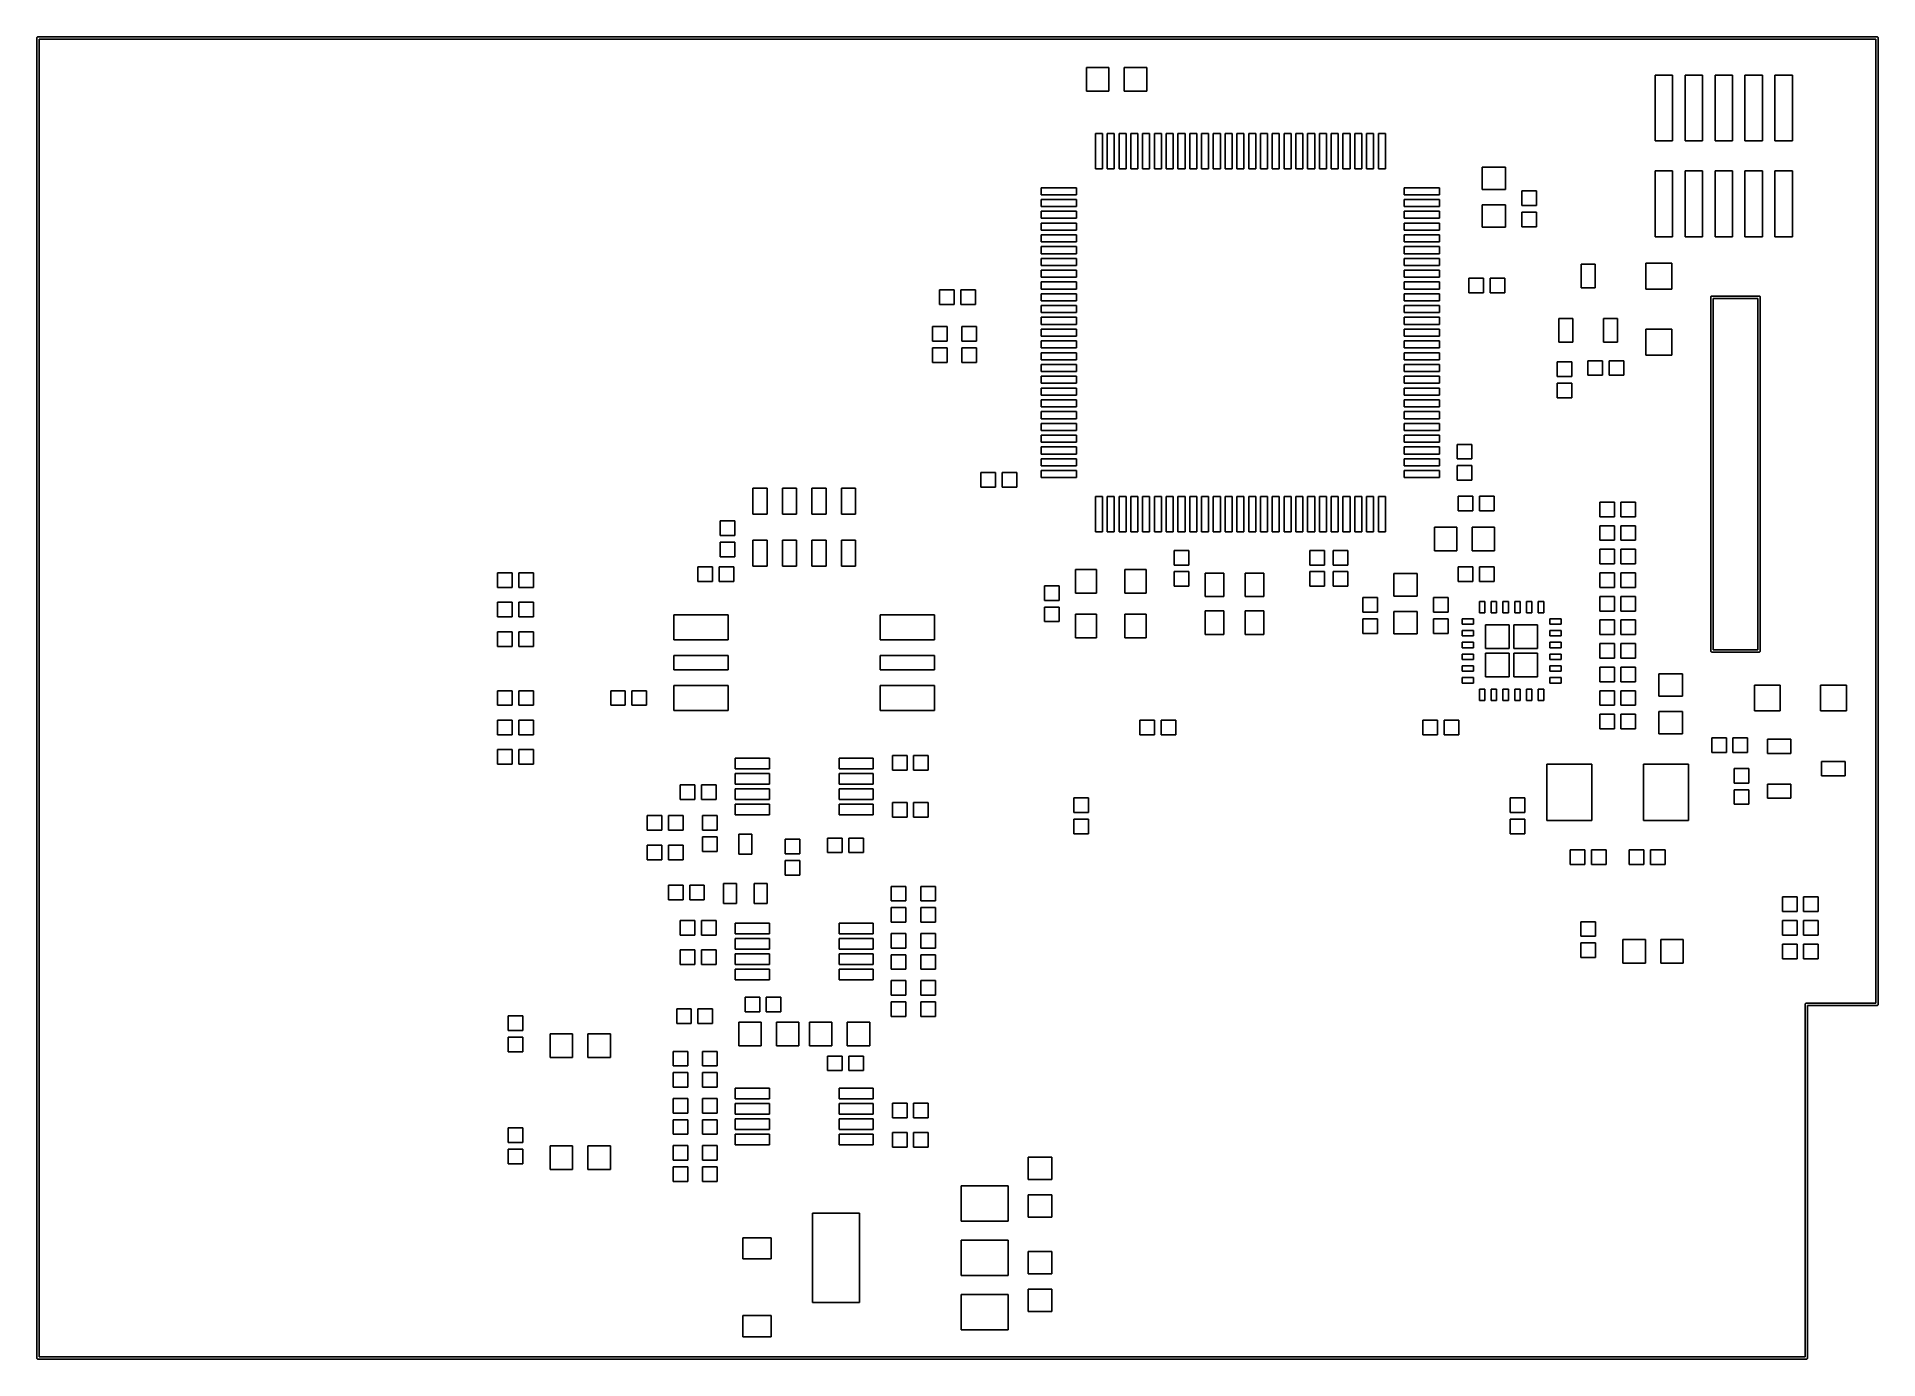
# Model space of a CAD drawing. Extents: x 4.8 to 7.88, y -6.14 to -3.94.
import ezdxf

# ---------------------------------------------------------------- set-up
doc = ezdxf.new("R2010")
doc.units = 0
doc.header["$MEASUREMENT"] = 0
doc.layers.add('BLACK', color=7, linetype='CONTINUOUS')

msp = doc.modelspace()

# ---------------------------------------------------------------- linework, layer by layer
at = {"layer": 'BLACK', "linetype": 'CONTINUOUS'}
for p, q in [((4.8015, -3.93591), (4.80175, -3.93561)), ((4.80175, -3.93561), (4.80205, -3.93536)), ((4.80205, -3.93536), (4.80239, -3.93518)), ((4.80239, -3.93518), (4.80276, -3.93507)), ((4.80276, -3.93507), (4.80305, -3.93504)), ((4.80305, -3.93504), (4.80315, -3.93503)), ((4.80315, -3.93503), (4.80325, -3.93504)), ((4.80325, -3.93504), (7.87392, -3.93504)), ((7.87392, -3.93504), (7.87402, -3.93503)), ((7.87402, -3.93503), (7.87411, -3.93504)), ((7.87411, -3.93504), (7.8744, -3.93507)), ((7.8744, -3.93507), (7.87477, -3.93518)), ((7.87477, -3.93518), (7.87511, -3.93536)), ((7.87511, -3.93536), (7.87541, -3.93561)), ((7.87541, -3.93561), (7.87566, -3.93591)), ((4.80117, -3.93701), (4.80121, -3.93662)), ((4.80118, -3.9371), (4.80117, -3.93701)), ((4.80118, -5.66919), (4.80118, -3.9371)), ((4.80121, -3.93662), (4.80132, -3.93625)), ((4.80132, -3.93625), (4.8015, -3.93591)), ((7.87205, -3.93898), (4.80512, -3.93898)), ((4.80512, -3.93898), (4.80512, -6.13976)), ((7.87205, -4.37018), (7.87205, -3.93898)), ((7.87566, -3.93591), (7.87584, -3.93625)), ((7.87584, -3.93625), (7.87596, -3.93662)), ((7.87596, -3.93662), (7.87599, -3.93701)), ((7.87599, -3.93701), (7.87598, -3.9371)), ((7.87598, -3.9371), (7.87598, -5.55108)), ((6.55413, -4.02559), (6.55413, -3.98622)), ((6.55413, -3.98622), (6.59154, -3.98622)), ((6.59154, -3.98622), (6.59154, -4.02559)), ((6.61713, -4.02559), (6.61713, -3.98622)), ((6.61713, -3.98622), (6.65453, -3.98622)), ((6.65453, -3.98622), (6.65453, -4.02559)), ((6.59154, -4.02559), (6.55413, -4.02559)), ((6.65453, -4.02559), (6.61713, -4.02559)), ((7.50354, -4.10866), (7.50354, -3.99882)), ((7.50354, -3.99882), (7.53268, -3.99882)), ((7.53268, -3.99882), (7.53268, -4.10866)), ((7.55354, -4.10866), (7.55354, -3.99882)), ((7.55354, -3.99882), (7.58268, -3.99882)), ((7.58268, -3.99882), (7.58268, -4.10866)), ((7.60354, -4.10866), (7.60354, -3.99882)), ((7.60354, -3.99882), (7.63268, -3.99882)), ((7.63268, -3.99882), (7.63268, -4.10866)), ((7.65354, -4.10866), (7.65354, -3.99882)), ((7.65354, -3.99882), (7.68268, -3.99882)), ((7.68268, -3.99882), (7.68268, -4.10866)), ((7.70354, -4.10866), (7.70354, -3.99882)), ((7.70354, -3.99882), (7.73268, -3.99882)), ((7.73268, -3.99882), (7.73268, -4.10866)), ((6.5689, -4.15551), (6.5689, -4.09646)), ((6.5689, -4.09646), (6.58071, -4.09646)), ((6.58071, -4.09646), (6.58071, -4.15551)), ((6.58858, -4.15551), (6.58858, -4.09646)), ((6.58858, -4.09646), (6.60039, -4.09646)), ((6.60039, -4.09646), (6.60039, -4.15551)), ((6.60827, -4.15551), (6.60827, -4.09646)), ((6.60827, -4.09646), (6.62008, -4.09646)), ((6.62008, -4.09646), (6.62008, -4.15551)), ((6.62795, -4.15551), (6.62795, -4.09646)), ((6.62795, -4.09646), (6.63976, -4.09646)), ((6.63976, -4.09646), (6.63976, -4.15551)), ((6.64764, -4.15551), (6.64764, -4.09646)), ((6.64764, -4.09646), (6.65945, -4.09646)), ((6.65945, -4.09646), (6.65945, -4.15551)), ((6.66732, -4.15551), (6.66732, -4.09646)), ((6.66732, -4.09646), (6.67913, -4.09646)), ((6.67913, -4.09646), (6.67913, -4.15551)), ((6.68701, -4.15551), (6.68701, -4.09646)), ((6.68701, -4.09646), (6.69882, -4.09646)), ((6.69882, -4.09646), (6.69882, -4.15551)), ((6.70669, -4.15551), (6.70669, -4.09646)), ((6.70669, -4.09646), (6.7185, -4.09646)), ((6.7185, -4.09646), (6.7185, -4.15551)), ((6.72638, -4.15551), (6.72638, -4.09646)), ((6.72638, -4.09646), (6.73819, -4.09646)), ((6.73819, -4.09646), (6.73819, -4.15551)), ((6.74606, -4.15551), (6.74606, -4.09646)), ((6.74606, -4.09646), (6.75787, -4.09646)), ((6.75787, -4.09646), (6.75787, -4.15551)), ((6.76575, -4.15551), (6.76575, -4.09646)), ((6.76575, -4.09646), (6.77756, -4.09646)), ((6.77756, -4.09646), (6.77756, -4.15551)), ((6.78543, -4.15551), (6.78543, -4.09646)), ((6.78543, -4.09646), (6.79724, -4.09646)), ((6.79724, -4.09646), (6.79724, -4.15551)), ((6.80512, -4.15551), (6.80512, -4.09646)), ((6.80512, -4.09646), (6.81693, -4.09646)), ((6.81693, -4.09646), (6.81693, -4.15551)), ((6.8248, -4.15551), (6.8248, -4.09646)), ((6.8248, -4.09646), (6.83661, -4.09646)), ((6.83661, -4.09646), (6.83661, -4.15551)), ((6.84449, -4.15551), (6.84449, -4.09646)), ((6.84449, -4.09646), (6.8563, -4.09646)), ((6.8563, -4.09646), (6.8563, -4.15551)), ((6.86417, -4.15551), (6.86417, -4.09646)), ((6.86417, -4.09646), (6.87598, -4.09646)), ((6.87598, -4.09646), (6.87598, -4.15551)), ((6.88386, -4.15551), (6.88386, -4.09646)), ((6.88386, -4.09646), (6.89567, -4.09646)), ((6.89567, -4.09646), (6.89567, -4.15551)), ((6.90354, -4.15551), (6.90354, -4.09646)), ((6.90354, -4.09646), (6.91535, -4.09646)), ((6.91535, -4.09646), (6.91535, -4.15551)), ((6.92323, -4.15551), (6.92323, -4.09646)), ((6.92323, -4.09646), (6.93504, -4.09646)), ((6.93504, -4.09646), (6.93504, -4.15551)), ((6.94291, -4.15551), (6.94291, -4.09646)), ((6.94291, -4.09646), (6.95472, -4.09646)), ((6.95472, -4.09646), (6.95472, -4.15551)), ((6.9626, -4.15551), (6.9626, -4.09646)), ((6.9626, -4.09646), (6.97441, -4.09646)), ((6.97441, -4.09646), (6.97441, -4.15551)), ((6.98228, -4.15551), (6.98228, -4.09646)), ((6.98228, -4.09646), (6.99409, -4.09646)), ((6.99409, -4.09646), (6.99409, -4.15551)), ((7.00197, -4.15551), (7.00197, -4.09646)), ((7.00197, -4.09646), (7.01378, -4.09646)), ((7.01378, -4.09646), (7.01378, -4.15551)), ((7.02165, -4.15551), (7.02165, -4.09646)), ((7.02165, -4.09646), (7.03346, -4.09646)), ((7.03346, -4.09646), (7.03346, -4.15551)), ((7.04134, -4.15551), (7.04134, -4.09646)), ((7.04134, -4.09646), (7.05315, -4.09646)), ((7.05315, -4.09646), (7.05315, -4.15551)), ((7.53268, -4.10866), (7.50354, -4.10866)), ((7.58268, -4.10866), (7.55354, -4.10866)), ((7.63268, -4.10866), (7.60354, -4.10866)), ((7.68268, -4.10866), (7.65354, -4.10866)), ((7.73268, -4.10866), (7.70354, -4.10866)), ((6.58071, -4.15551), (6.5689, -4.15551)), ((6.60039, -4.15551), (6.58858, -4.15551)), ((6.62008, -4.15551), (6.60827, -4.15551)), ((6.63976, -4.15551), (6.62795, -4.15551)), ((6.65945, -4.15551), (6.64764, -4.15551)), ((6.67913, -4.15551), (6.66732, -4.15551)), ((6.69882, -4.15551), (6.68701, -4.15551)), ((6.7185, -4.15551), (6.70669, -4.15551)), ((6.73819, -4.15551), (6.72638, -4.15551)), ((6.75787, -4.15551), (6.74606, -4.15551)), ((6.77756, -4.15551), (6.76575, -4.15551)), ((6.79724, -4.15551), (6.78543, -4.15551)), ((6.81693, -4.15551), (6.80512, -4.15551)), ((6.83661, -4.15551), (6.8248, -4.15551)), ((6.8563, -4.15551), (6.84449, -4.15551)), ((6.87598, -4.15551), (6.86417, -4.15551)), ((6.89567, -4.15551), (6.88386, -4.15551)), ((6.91535, -4.15551), (6.90354, -4.15551)), ((6.93504, -4.15551), (6.92323, -4.15551)), ((6.95472, -4.15551), (6.94291, -4.15551)), ((6.97441, -4.15551), (6.9626, -4.15551)), ((6.99409, -4.15551), (6.98228, -4.15551)), ((7.01378, -4.15551), (7.00197, -4.15551)), ((7.03346, -4.15551), (7.02165, -4.15551)), ((7.05315, -4.15551), (7.04134, -4.15551)), ((7.21457, -4.18996), (7.21457, -4.15256)), ((7.21457, -4.15256), (7.25394, -4.15256)), ((7.25394, -4.15256), (7.25394, -4.18996)), ((7.50354, -4.2689), (7.50354, -4.15906)), ((7.50354, -4.15906), (7.53268, -4.15906)), ((7.53268, -4.15906), (7.53268, -4.2689)), ((7.55354, -4.2689), (7.55354, -4.15906)), ((7.55354, -4.15906), (7.58268, -4.15906)), ((7.58268, -4.15906), (7.58268, -4.2689)), ((7.60354, -4.2689), (7.60354, -4.15906)), ((7.60354, -4.15906), (7.63268, -4.15906)), ((7.63268, -4.15906), (7.63268, -4.2689)), ((7.65354, -4.2689), (7.65354, -4.15906)), ((7.65354, -4.15906), (7.68268, -4.15906)), ((7.68268, -4.15906), (7.68268, -4.2689)), ((7.70354, -4.2689), (7.70354, -4.15906)), ((7.70354, -4.15906), (7.73268, -4.15906)), ((7.73268, -4.15906), (7.73268, -4.2689)), ((6.47835, -4.19882), (6.47835, -4.18701)), ((6.47835, -4.18701), (6.5374, -4.18701)), ((6.5374, -4.19882), (6.47835, -4.19882)), ((6.47835, -4.2185), (6.47835, -4.20669)), ((6.47835, -4.20669), (6.5374, -4.20669)), ((6.5374, -4.18701), (6.5374, -4.19882)), ((6.5374, -4.20669), (6.5374, -4.2185)), ((7.08465, -4.19882), (7.08465, -4.18701)), ((7.08465, -4.18701), (7.1437, -4.18701)), ((7.1437, -4.19882), (7.08465, -4.19882)), ((7.08465, -4.2185), (7.08465, -4.20669)), ((7.08465, -4.20669), (7.1437, -4.20669)), ((7.1437, -4.18701), (7.1437, -4.19882)), ((7.1437, -4.20669), (7.1437, -4.2185)), ((7.25394, -4.18996), (7.21457, -4.18996)), ((7.2811, -4.21693), (7.2811, -4.19252)), ((7.2811, -4.19252), (7.30551, -4.19252)), ((7.30551, -4.19252), (7.30551, -4.21693)), ((6.5374, -4.2185), (6.47835, -4.2185)), ((6.47835, -4.23819), (6.47835, -4.22638)), ((6.47835, -4.22638), (6.5374, -4.22638)), ((6.5374, -4.23819), (6.47835, -4.23819)), ((6.5374, -4.22638), (6.5374, -4.23819)), ((7.1437, -4.2185), (7.08465, -4.2185)), ((7.08465, -4.23819), (7.08465, -4.22638)), ((7.08465, -4.22638), (7.1437, -4.22638)), ((7.1437, -4.23819), (7.08465, -4.23819)), ((7.1437, -4.22638), (7.1437, -4.23819)), ((7.21457, -4.25295), (7.21457, -4.21555)), ((7.21457, -4.21555), (7.25394, -4.21555)), ((7.25394, -4.21555), (7.25394, -4.25295)), ((7.30551, -4.21693), (7.2811, -4.21693)), ((7.2811, -4.25236), (7.2811, -4.22795)), ((7.2811, -4.22795), (7.30551, -4.22795)), ((7.30551, -4.22795), (7.30551, -4.25236)), ((6.47835, -4.25787), (6.47835, -4.24606)), ((6.47835, -4.24606), (6.5374, -4.24606)), ((6.5374, -4.25787), (6.47835, -4.25787)), ((6.47835, -4.27756), (6.47835, -4.26575)), ((6.47835, -4.26575), (6.5374, -4.26575)), ((6.5374, -4.24606), (6.5374, -4.25787)), ((6.5374, -4.26575), (6.5374, -4.27756)), ((7.08465, -4.25787), (7.08465, -4.24606)), ((7.08465, -4.24606), (7.1437, -4.24606)), ((7.1437, -4.25787), (7.08465, -4.25787)), ((7.08465, -4.27756), (7.08465, -4.26575)), ((7.08465, -4.26575), (7.1437, -4.26575)), ((7.1437, -4.24606), (7.1437, -4.25787)), ((7.1437, -4.26575), (7.1437, -4.27756)), ((7.25394, -4.25295), (7.21457, -4.25295)), ((7.30551, -4.25236), (7.2811, -4.25236)), ((7.53268, -4.2689), (7.50354, -4.2689)), ((7.58268, -4.2689), (7.55354, -4.2689)), ((7.63268, -4.2689), (7.60354, -4.2689)), ((7.68268, -4.2689), (7.65354, -4.2689)), ((7.73268, -4.2689), (7.70354, -4.2689)), ((6.5374, -4.27756), (6.47835, -4.27756)), ((6.47835, -4.29724), (6.47835, -4.28543)), ((6.47835, -4.28543), (6.5374, -4.28543)), ((6.5374, -4.29724), (6.47835, -4.29724)), ((6.5374, -4.28543), (6.5374, -4.29724)), ((7.1437, -4.27756), (7.08465, -4.27756)), ((7.08465, -4.29724), (7.08465, -4.28543)), ((7.08465, -4.28543), (7.1437, -4.28543)), ((7.1437, -4.29724), (7.08465, -4.29724)), ((7.1437, -4.28543), (7.1437, -4.29724)), ((6.47835, -4.31693), (6.47835, -4.30512)), ((6.47835, -4.30512), (6.5374, -4.30512)), ((6.5374, -4.31693), (6.47835, -4.31693)), ((6.47835, -4.33661), (6.47835, -4.3248)), ((6.47835, -4.3248), (6.5374, -4.3248)), ((6.5374, -4.30512), (6.5374, -4.31693)), ((6.5374, -4.3248), (6.5374, -4.33661)), ((7.08465, -4.31693), (7.08465, -4.30512)), ((7.08465, -4.30512), (7.1437, -4.30512)), ((7.1437, -4.31693), (7.08465, -4.31693)), ((7.08465, -4.33661), (7.08465, -4.3248)), ((7.08465, -4.3248), (7.1437, -4.3248)), ((7.1437, -4.30512), (7.1437, -4.31693)), ((7.1437, -4.3248), (7.1437, -4.33661)), ((7.37992, -4.35433), (7.37992, -4.31496)), ((7.37992, -4.31496), (7.40354, -4.31496)), ((7.40354, -4.31496), (7.40354, -4.35433)), ((7.48819, -4.3563), (7.48819, -4.31299)), ((7.48819, -4.31299), (7.5315, -4.31299)), ((7.5315, -4.31299), (7.5315, -4.3563)), ((6.30866, -4.38228), (6.30866, -4.35787)), ((6.30866, -4.35787), (6.33307, -4.35787)), ((6.33307, -4.35787), (6.33307, -4.38228)), ((6.34409, -4.38228), (6.34409, -4.35787)), ((6.34409, -4.35787), (6.3685, -4.35787)), ((6.3685, -4.35787), (6.3685, -4.38228)), ((6.5374, -4.33661), (6.47835, -4.33661)), ((6.47835, -4.3563), (6.47835, -4.34449)), ((6.47835, -4.34449), (6.5374, -4.34449)), ((6.5374, -4.3563), (6.47835, -4.3563)), ((6.47835, -4.37598), (6.47835, -4.36417)), ((6.47835, -4.36417), (6.5374, -4.36417)), ((6.5374, -4.34449), (6.5374, -4.3563)), ((6.5374, -4.36417), (6.5374, -4.37598)), ((7.1437, -4.33661), (7.08465, -4.33661)), ((7.08465, -4.3563), (7.08465, -4.34449)), ((7.08465, -4.34449), (7.1437, -4.34449)), ((7.1437, -4.3563), (7.08465, -4.3563)), ((7.08465, -4.37598), (7.08465, -4.36417)), ((7.08465, -4.36417), (7.1437, -4.36417)), ((7.1437, -4.34449), (7.1437, -4.3563)), ((7.1437, -4.36417), (7.1437, -4.37598)), ((7.19252, -4.3626), (7.19252, -4.33819)), ((7.19252, -4.33819), (7.21693, -4.33819)), ((7.21693, -4.3626), (7.19252, -4.3626)), ((7.21693, -4.33819), (7.21693, -4.3626)), ((7.22795, -4.3626), (7.22795, -4.33819)), ((7.22795, -4.33819), (7.25236, -4.33819)), ((7.25236, -4.3626), (7.22795, -4.3626)), ((7.25236, -4.33819), (7.25236, -4.3626)), ((7.40354, -4.35433), (7.37992, -4.35433)), ((7.5315, -4.3563), (7.48819, -4.3563)), ((6.33307, -4.38228), (6.30866, -4.38228)), ((6.3685, -4.38228), (6.34409, -4.38228)), ((6.5374, -4.37598), (6.47835, -4.37598)), ((6.47835, -4.39567), (6.47835, -4.38386)), ((6.47835, -4.38386), (6.5374, -4.38386)), ((6.5374, -4.39567), (6.47835, -4.39567)), ((6.5374, -4.38386), (6.5374, -4.39567)), ((7.1437, -4.37598), (7.08465, -4.37598)), ((7.08465, -4.39567), (7.08465, -4.38386)), ((7.08465, -4.38386), (7.1437, -4.38386)), ((7.1437, -4.39567), (7.08465, -4.39567)), ((7.1437, -4.38386), (7.1437, -4.39567)), ((7.59645, -4.37008), (7.59649, -4.36969)), ((7.59646, -4.37018), (7.59645, -4.37008)), ((7.59646, -4.96053), (7.59646, -4.37018)), ((7.59649, -4.36969), (7.5966, -4.36932)), ((7.5966, -4.36932), (7.59678, -4.36898)), ((7.59678, -4.36898), (7.59703, -4.36868)), ((7.59703, -4.36868), (7.59733, -4.36843)), ((7.59733, -4.36843), (7.59767, -4.36825)), ((7.59767, -4.36825), (7.59804, -4.36814)), ((7.59804, -4.36814), (7.59833, -4.36811)), ((7.59833, -4.36811), (7.59843, -4.3681)), ((7.59843, -4.3681), (7.59852, -4.36811)), ((7.59852, -4.36811), (7.67707, -4.36811)), ((7.60039, -4.37205), (7.60039, -4.95866)), ((7.6752, -4.37205), (7.60039, -4.37205)), ((7.6752, -4.95866), (7.6752, -4.37205)), ((7.67707, -4.36811), (7.67717, -4.3681)), ((7.67717, -4.3681), (7.67726, -4.36811)), ((7.67726, -4.36811), (7.67755, -4.36814)), ((7.67755, -4.36814), (7.67792, -4.36825)), ((7.67792, -4.36825), (7.67826, -4.36843)), ((7.67826, -4.36843), (7.67856, -4.36868)), ((7.67856, -4.36868), (7.67881, -4.36898)), ((7.67881, -4.36898), (7.67899, -4.36932)), ((7.67899, -4.36932), (7.67911, -4.36969)), ((7.67911, -4.36969), (7.67914, -4.37008)), ((7.67914, -4.37008), (7.67913, -4.37018)), ((7.67913, -4.37018), (7.67913, -4.96053)), ((7.87205, -4.96053), (7.87205, -4.37018)), ((7.87205, -4.37018), (7.87205, -4.37018)), ((6.29685, -4.44331), (6.29685, -4.4189)), ((6.29685, -4.4189), (6.32126, -4.4189)), ((6.32126, -4.4189), (6.32126, -4.44331)), ((6.34606, -4.44331), (6.34606, -4.4189)), ((6.34606, -4.4189), (6.37047, -4.4189)), ((6.37047, -4.4189), (6.37047, -4.44331)), ((6.47835, -4.41535), (6.47835, -4.40354)), ((6.47835, -4.40354), (6.5374, -4.40354)), ((6.5374, -4.41535), (6.47835, -4.41535)), ((6.47835, -4.43504), (6.47835, -4.42323)), ((6.47835, -4.42323), (6.5374, -4.42323)), ((6.5374, -4.40354), (6.5374, -4.41535)), ((6.5374, -4.42323), (6.5374, -4.43504)), ((7.08465, -4.41535), (7.08465, -4.40354)), ((7.08465, -4.40354), (7.1437, -4.40354)), ((7.1437, -4.41535), (7.08465, -4.41535)), ((7.08465, -4.43504), (7.08465, -4.42323)), ((7.08465, -4.42323), (7.1437, -4.42323)), ((7.1437, -4.40354), (7.1437, -4.41535)), ((7.1437, -4.42323), (7.1437, -4.43504)), ((7.34252, -4.44488), (7.34252, -4.40551)), ((7.34252, -4.40551), (7.36614, -4.40551)), ((7.36614, -4.40551), (7.36614, -4.44488)), ((7.41732, -4.44488), (7.41732, -4.40551)), ((7.41732, -4.40551), (7.44094, -4.40551)), ((7.44094, -4.40551), (7.44094, -4.44488)), ((7.48819, -4.46654), (7.48819, -4.42323)), ((7.48819, -4.42323), (7.5315, -4.42323)), ((7.5315, -4.42323), (7.5315, -4.46654)), ((6.32126, -4.44331), (6.29685, -4.44331)), ((6.29685, -4.47874), (6.29685, -4.45433)), ((6.29685, -4.45433), (6.32126, -4.45433)), ((6.32126, -4.45433), (6.32126, -4.47874)), ((6.37047, -4.44331), (6.34606, -4.44331)), ((6.34606, -4.47874), (6.34606, -4.45433)), ((6.34606, -4.45433), (6.37047, -4.45433)), ((6.37047, -4.45433), (6.37047, -4.47874)), ((6.5374, -4.43504), (6.47835, -4.43504)), ((6.47835, -4.45472), (6.47835, -4.44291)), ((6.47835, -4.44291), (6.5374, -4.44291)), ((6.5374, -4.45472), (6.47835, -4.45472)), ((6.5374, -4.44291), (6.5374, -4.45472)), ((7.1437, -4.43504), (7.08465, -4.43504)), ((7.08465, -4.45472), (7.08465, -4.44291)), ((7.08465, -4.44291), (7.1437, -4.44291)), ((7.1437, -4.45472), (7.08465, -4.45472)), ((7.1437, -4.44291), (7.1437, -4.45472)), ((7.36614, -4.44488), (7.34252, -4.44488)), ((7.44094, -4.44488), (7.41732, -4.44488)), ((6.32126, -4.47874), (6.29685, -4.47874)), ((6.37047, -4.47874), (6.34606, -4.47874)), ((6.47835, -4.47441), (6.47835, -4.4626)), ((6.47835, -4.4626), (6.5374, -4.4626)), ((6.5374, -4.47441), (6.47835, -4.47441)), ((6.47835, -4.49409), (6.47835, -4.48228)), ((6.47835, -4.48228), (6.5374, -4.48228)), ((6.5374, -4.4626), (6.5374, -4.47441)), ((6.5374, -4.48228), (6.5374, -4.49409)), ((7.08465, -4.47441), (7.08465, -4.4626)), ((7.08465, -4.4626), (7.1437, -4.4626)), ((7.1437, -4.47441), (7.08465, -4.47441)), ((7.08465, -4.49409), (7.08465, -4.48228)), ((7.08465, -4.48228), (7.1437, -4.48228)), ((7.1437, -4.4626), (7.1437, -4.47441)), ((7.1437, -4.48228), (7.1437, -4.49409)), ((7.34016, -4.50236), (7.34016, -4.47795)), ((7.34016, -4.47795), (7.36457, -4.47795)), ((7.36457, -4.47795), (7.36457, -4.50236)), ((7.39134, -4.50039), (7.39134, -4.47598)), ((7.39134, -4.47598), (7.41575, -4.47598)), ((7.41575, -4.47598), (7.41575, -4.50039)), ((7.42677, -4.50039), (7.42677, -4.47598)), ((7.42677, -4.47598), (7.45118, -4.47598)), ((7.45118, -4.47598), (7.45118, -4.50039)), ((7.5315, -4.46654), (7.48819, -4.46654)), ((6.5374, -4.49409), (6.47835, -4.49409)), ((6.47835, -4.51378), (6.47835, -4.50197)), ((6.47835, -4.50197), (6.5374, -4.50197)), ((6.5374, -4.51378), (6.47835, -4.51378)), ((6.5374, -4.50197), (6.5374, -4.51378)), ((7.1437, -4.49409), (7.08465, -4.49409)), ((7.08465, -4.51378), (7.08465, -4.50197)), ((7.08465, -4.50197), (7.1437, -4.50197)), ((7.1437, -4.51378), (7.08465, -4.51378)), ((7.1437, -4.50197), (7.1437, -4.51378)), ((7.36457, -4.50236), (7.34016, -4.50236)), ((7.34016, -4.5378), (7.34016, -4.51339)), ((7.34016, -4.51339), (7.36457, -4.51339)), ((7.36457, -4.51339), (7.36457, -4.5378)), ((7.41575, -4.50039), (7.39134, -4.50039)), ((7.45118, -4.50039), (7.42677, -4.50039)), ((6.47835, -4.53346), (6.47835, -4.52165)), ((6.47835, -4.52165), (6.5374, -4.52165)), ((6.5374, -4.53346), (6.47835, -4.53346)), ((6.47835, -4.55315), (6.47835, -4.54134)), ((6.47835, -4.54134), (6.5374, -4.54134)), ((6.5374, -4.52165), (6.5374, -4.53346)), ((6.5374, -4.54134), (6.5374, -4.55315)), ((7.08465, -4.53346), (7.08465, -4.52165)), ((7.08465, -4.52165), (7.1437, -4.52165)), ((7.1437, -4.53346), (7.08465, -4.53346)), ((7.08465, -4.55315), (7.08465, -4.54134)), ((7.08465, -4.54134), (7.1437, -4.54134)), ((7.1437, -4.52165), (7.1437, -4.53346)), ((7.1437, -4.54134), (7.1437, -4.55315)), ((7.36457, -4.5378), (7.34016, -4.5378)), ((6.5374, -4.55315), (6.47835, -4.55315)), ((6.47835, -4.57283), (6.47835, -4.56102)), ((6.47835, -4.56102), (6.5374, -4.56102)), ((6.5374, -4.57283), (6.47835, -4.57283)), ((6.47835, -4.59252), (6.47835, -4.58071)), ((6.47835, -4.58071), (6.5374, -4.58071)), ((6.5374, -4.56102), (6.5374, -4.57283)), ((6.5374, -4.58071), (6.5374, -4.59252)), ((7.1437, -4.55315), (7.08465, -4.55315)), ((7.08465, -4.57283), (7.08465, -4.56102)), ((7.08465, -4.56102), (7.1437, -4.56102)), ((7.1437, -4.57283), (7.08465, -4.57283)), ((7.08465, -4.59252), (7.08465, -4.58071)), ((7.08465, -4.58071), (7.1437, -4.58071)), ((7.1437, -4.56102), (7.1437, -4.57283)), ((7.1437, -4.58071), (7.1437, -4.59252)), ((6.5374, -4.59252), (6.47835, -4.59252)), ((6.47835, -4.6122), (6.47835, -4.60039)), ((6.47835, -4.60039), (6.5374, -4.60039)), ((6.5374, -4.6122), (6.47835, -4.6122)), ((6.5374, -4.60039), (6.5374, -4.6122)), ((7.1437, -4.59252), (7.08465, -4.59252)), ((7.08465, -4.6122), (7.08465, -4.60039)), ((7.08465, -4.60039), (7.1437, -4.60039)), ((7.1437, -4.6122), (7.08465, -4.6122)), ((7.1437, -4.60039), (7.1437, -4.6122)), ((6.47835, -4.63189), (6.47835, -4.62008)), ((6.47835, -4.62008), (6.5374, -4.62008)), ((6.5374, -4.63189), (6.47835, -4.63189)), ((6.47835, -4.65157), (6.47835, -4.63976)), ((6.47835, -4.63976), (6.5374, -4.63976)), ((6.5374, -4.62008), (6.5374, -4.63189)), ((6.5374, -4.63976), (6.5374, -4.65157)), ((7.08465, -4.63189), (7.08465, -4.62008)), ((7.08465, -4.62008), (7.1437, -4.62008)), ((7.1437, -4.63189), (7.08465, -4.63189)), ((7.08465, -4.65157), (7.08465, -4.63976)), ((7.08465, -4.63976), (7.1437, -4.63976)), ((7.1437, -4.62008), (7.1437, -4.63189)), ((7.1437, -4.63976), (7.1437, -4.65157)), ((7.17283, -4.64016), (7.17283, -4.61575)), ((7.17283, -4.61575), (7.19724, -4.61575)), ((7.19724, -4.64016), (7.17283, -4.64016)), ((7.19724, -4.61575), (7.19724, -4.64016)), ((6.37756, -4.6874), (6.37756, -4.66299)), ((6.37756, -4.66299), (6.40197, -4.66299)), ((6.40197, -4.66299), (6.40197, -4.6874)), ((6.41299, -4.6874), (6.41299, -4.66299)), ((6.41299, -4.66299), (6.4374, -4.66299)), ((6.4374, -4.66299), (6.4374, -4.6874)), ((6.5374, -4.65157), (6.47835, -4.65157)), ((6.47835, -4.67126), (6.47835, -4.65945)), ((6.47835, -4.65945), (6.5374, -4.65945)), ((6.5374, -4.67126), (6.47835, -4.67126)), ((6.5374, -4.65945), (6.5374, -4.67126)), ((7.1437, -4.65157), (7.08465, -4.65157)), ((7.08465, -4.67126), (7.08465, -4.65945)), ((7.08465, -4.65945), (7.1437, -4.65945)), ((7.1437, -4.67126), (7.08465, -4.67126)), ((7.1437, -4.65945), (7.1437, -4.67126)), ((7.17283, -4.67559), (7.17283, -4.65118)), ((7.17283, -4.65118), (7.19724, -4.65118)), ((7.19724, -4.65118), (7.19724, -4.67559)), ((5.99705, -4.73228), (5.99705, -4.68898)), ((5.99705, -4.68898), (6.02067, -4.68898)), ((6.02067, -4.68898), (6.02067, -4.73228)), ((6.04626, -4.73228), (6.04626, -4.68898)), ((6.04626, -4.68898), (6.06988, -4.68898)), ((6.06988, -4.68898), (6.06988, -4.73228)), ((6.09547, -4.73228), (6.09547, -4.68898)), ((6.09547, -4.68898), (6.11909, -4.68898)), ((6.11909, -4.68898), (6.11909, -4.73228)), ((6.14469, -4.73228), (6.14469, -4.68898)), ((6.14469, -4.68898), (6.16831, -4.68898)), ((6.16831, -4.68898), (6.16831, -4.73228)), ((6.40197, -4.6874), (6.37756, -4.6874)), ((6.4374, -4.6874), (6.41299, -4.6874)), ((6.5689, -4.76181), (6.5689, -4.70276)), ((6.5689, -4.70276), (6.58071, -4.70276)), ((6.58071, -4.70276), (6.58071, -4.76181)), ((6.58858, -4.76181), (6.58858, -4.70276)), ((6.58858, -4.70276), (6.60039, -4.70276)), ((6.60039, -4.70276), (6.60039, -4.76181)), ((6.60827, -4.76181), (6.60827, -4.70276)), ((6.60827, -4.70276), (6.62008, -4.70276)), ((6.62008, -4.70276), (6.62008, -4.76181)), ((6.62795, -4.76181), (6.62795, -4.70276)), ((6.62795, -4.70276), (6.63976, -4.70276)), ((6.63976, -4.70276), (6.63976, -4.76181)), ((6.64764, -4.76181), (6.64764, -4.70276)), ((6.64764, -4.70276), (6.65945, -4.70276)), ((6.65945, -4.70276), (6.65945, -4.76181)), ((6.66732, -4.76181), (6.66732, -4.70276)), ((6.66732, -4.70276), (6.67913, -4.70276)), ((6.67913, -4.70276), (6.67913, -4.76181)), ((6.68701, -4.76181), (6.68701, -4.70276)), ((6.68701, -4.70276), (6.69882, -4.70276)), ((6.69882, -4.70276), (6.69882, -4.76181)), ((6.70669, -4.76181), (6.70669, -4.70276)), ((6.70669, -4.70276), (6.7185, -4.70276)), ((6.7185, -4.70276), (6.7185, -4.76181)), ((6.72638, -4.76181), (6.72638, -4.70276)), ((6.72638, -4.70276), (6.73819, -4.70276)), ((6.73819, -4.70276), (6.73819, -4.76181)), ((6.74606, -4.76181), (6.74606, -4.70276)), ((6.74606, -4.70276), (6.75787, -4.70276)), ((6.75787, -4.70276), (6.75787, -4.76181)), ((6.76575, -4.76181), (6.76575, -4.70276)), ((6.76575, -4.70276), (6.77756, -4.70276)), ((6.77756, -4.70276), (6.77756, -4.76181)), ((6.78543, -4.76181), (6.78543, -4.70276)), ((6.78543, -4.70276), (6.79724, -4.70276)), ((6.79724, -4.70276), (6.79724, -4.76181)), ((6.80512, -4.76181), (6.80512, -4.70276)), ((6.80512, -4.70276), (6.81693, -4.70276)), ((6.81693, -4.70276), (6.81693, -4.76181)), ((6.8248, -4.76181), (6.8248, -4.70276)), ((6.8248, -4.70276), (6.83661, -4.70276)), ((6.83661, -4.70276), (6.83661, -4.76181)), ((6.84449, -4.76181), (6.84449, -4.70276)), ((6.84449, -4.70276), (6.8563, -4.70276)), ((6.8563, -4.70276), (6.8563, -4.76181)), ((6.86417, -4.76181), (6.86417, -4.70276)), ((6.86417, -4.70276), (6.87598, -4.70276)), ((6.87598, -4.70276), (6.87598, -4.76181)), ((6.88386, -4.76181), (6.88386, -4.70276)), ((6.88386, -4.70276), (6.89567, -4.70276)), ((6.89567, -4.70276), (6.89567, -4.76181)), ((6.90354, -4.76181), (6.90354, -4.70276)), ((6.90354, -4.70276), (6.91535, -4.70276)), ((6.91535, -4.70276), (6.91535, -4.76181)), ((6.92323, -4.76181), (6.92323, -4.70276)), ((6.92323, -4.70276), (6.93504, -4.70276)), ((6.93504, -4.70276), (6.93504, -4.76181)), ((6.94291, -4.76181), (6.94291, -4.70276)), ((6.94291, -4.70276), (6.95472, -4.70276)), ((6.95472, -4.70276), (6.95472, -4.76181)), ((6.9626, -4.76181), (6.9626, -4.70276)), ((6.9626, -4.70276), (6.97441, -4.70276)), ((6.97441, -4.70276), (6.97441, -4.76181)), ((6.98228, -4.76181), (6.98228, -4.70276)), ((6.98228, -4.70276), (6.99409, -4.70276)), ((6.99409, -4.70276), (6.99409, -4.76181)), ((7.00197, -4.76181), (7.00197, -4.70276)), ((7.00197, -4.70276), (7.01378, -4.70276)), ((7.01378, -4.70276), (7.01378, -4.76181)), ((7.02165, -4.76181), (7.02165, -4.70276)), ((7.02165, -4.70276), (7.03346, -4.70276)), ((7.03346, -4.70276), (7.03346, -4.76181)), ((7.04134, -4.76181), (7.04134, -4.70276)), ((7.04134, -4.70276), (7.05315, -4.70276)), ((7.05315, -4.70276), (7.05315, -4.76181)), ((7.19724, -4.67559), (7.17283, -4.67559)), ((7.1748, -4.72677), (7.1748, -4.70236)), ((7.1748, -4.70236), (7.19921, -4.70236)), ((7.19921, -4.70236), (7.19921, -4.72677)), ((7.21024, -4.72677), (7.21024, -4.70236)), ((7.21024, -4.70236), (7.23465, -4.70236)), ((7.23465, -4.70236), (7.23465, -4.72677)), ((6.02067, -4.73228), (5.99705, -4.73228)), ((6.06988, -4.73228), (6.04626, -4.73228)), ((6.11909, -4.73228), (6.09547, -4.73228)), ((6.16831, -4.73228), (6.14469, -4.73228)), ((7.19921, -4.72677), (7.1748, -4.72677)), ((7.23465, -4.72677), (7.21024, -4.72677)), ((7.41102, -4.73661), (7.41102, -4.7122)), ((7.41102, -4.7122), (7.43543, -4.7122)), ((7.43543, -4.7122), (7.43543, -4.73661)), ((7.44646, -4.73661), (7.44646, -4.7122)), ((7.44646, -4.7122), (7.47087, -4.7122)), ((7.47087, -4.7122), (7.47087, -4.73661)), ((5.94252, -4.76811), (5.94252, -4.7437)), ((5.94252, -4.7437), (5.96693, -4.7437)), ((5.96693, -4.7437), (5.96693, -4.76811)), ((6.58071, -4.76181), (6.5689, -4.76181)), ((6.60039, -4.76181), (6.58858, -4.76181)), ((6.62008, -4.76181), (6.60827, -4.76181)), ((6.63976, -4.76181), (6.62795, -4.76181)), ((6.65945, -4.76181), (6.64764, -4.76181)), ((6.67913, -4.76181), (6.66732, -4.76181)), ((6.69882, -4.76181), (6.68701, -4.76181)), ((6.7185, -4.76181), (6.70669, -4.76181)), ((6.73819, -4.76181), (6.72638, -4.76181)), ((6.75787, -4.76181), (6.74606, -4.76181)), ((6.77756, -4.76181), (6.76575, -4.76181)), ((6.79724, -4.76181), (6.78543, -4.76181)), ((6.81693, -4.76181), (6.80512, -4.76181)), ((6.83661, -4.76181), (6.8248, -4.76181)), ((6.8563, -4.76181), (6.84449, -4.76181)), ((6.87598, -4.76181), (6.86417, -4.76181)), ((6.89567, -4.76181), (6.88386, -4.76181)), ((6.91535, -4.76181), (6.90354, -4.76181)), ((6.93504, -4.76181), (6.92323, -4.76181)), ((6.95472, -4.76181), (6.94291, -4.76181)), ((6.97441, -4.76181), (6.9626, -4.76181)), ((6.99409, -4.76181), (6.98228, -4.76181)), ((7.01378, -4.76181), (7.00197, -4.76181)), ((7.03346, -4.76181), (7.02165, -4.76181)), ((7.05315, -4.76181), (7.04134, -4.76181)), ((7.13484, -4.79331), (7.13484, -4.75394)), ((7.13484, -4.75394), (7.17224, -4.75394)), ((7.17224, -4.75394), (7.17224, -4.79331)), ((7.19783, -4.79331), (7.19783, -4.75394)), ((7.19783, -4.75394), (7.23524, -4.75394)), ((7.23524, -4.75394), (7.23524, -4.79331)), ((7.43543, -4.73661), (7.41102, -4.73661)), ((7.41102, -4.77598), (7.41102, -4.75157)), ((7.41102, -4.75157), (7.43543, -4.75157)), ((7.43543, -4.75157), (7.43543, -4.77598)), ((7.47087, -4.73661), (7.44646, -4.73661)), ((7.44646, -4.77598), (7.44646, -4.75157)), ((7.44646, -4.75157), (7.47087, -4.75157)), ((7.47087, -4.75157), (7.47087, -4.77598)), ((5.96693, -4.76811), (5.94252, -4.76811)), ((5.94252, -4.80354), (5.94252, -4.77913)), ((5.94252, -4.77913), (5.96693, -4.77913)), ((5.96693, -4.77913), (5.96693, -4.80354)), ((5.99705, -4.8189), (5.99705, -4.77559)), ((5.99705, -4.77559), (6.02067, -4.77559)), ((6.02067, -4.77559), (6.02067, -4.8189)), ((6.04626, -4.8189), (6.04626, -4.77559)), ((6.04626, -4.77559), (6.06988, -4.77559)), ((6.06988, -4.77559), (6.06988, -4.8189)), ((6.09547, -4.8189), (6.09547, -4.77559)), ((6.09547, -4.77559), (6.11909, -4.77559)), ((6.11909, -4.77559), (6.11909, -4.8189)), ((6.14469, -4.8189), (6.14469, -4.77559)), ((6.14469, -4.77559), (6.16831, -4.77559)), ((6.16831, -4.77559), (6.16831, -4.8189)), ((6.70039, -4.81732), (6.70039, -4.79291)), ((6.70039, -4.79291), (6.7248, -4.79291)), ((6.7248, -4.79291), (6.7248, -4.81732)), ((6.92677, -4.81732), (6.92677, -4.79291)), ((6.92677, -4.79291), (6.95118, -4.79291)), ((6.95118, -4.79291), (6.95118, -4.81732)), ((6.96614, -4.81732), (6.96614, -4.79291)), ((6.96614, -4.79291), (6.99055, -4.79291)), ((6.99055, -4.79291), (6.99055, -4.81732)), ((7.17224, -4.79331), (7.13484, -4.79331)), ((7.23524, -4.79331), (7.19783, -4.79331)), ((7.43543, -4.77598), (7.41102, -4.77598)), ((7.41102, -4.81535), (7.41102, -4.79094)), ((7.41102, -4.79094), (7.43543, -4.79094)), ((7.43543, -4.79094), (7.43543, -4.81535)), ((7.47087, -4.77598), (7.44646, -4.77598)), ((7.44646, -4.81535), (7.44646, -4.79094)), ((7.44646, -4.79094), (7.47087, -4.79094)), ((7.47087, -4.79094), (7.47087, -4.81535)), ((5.90512, -4.84488), (5.90512, -4.82047)), ((5.90512, -4.82047), (5.92953, -4.82047)), ((5.92953, -4.82047), (5.92953, -4.84488)), ((5.94055, -4.84488), (5.94055, -4.82047)), ((5.94055, -4.82047), (5.96496, -4.82047)), ((5.96693, -4.80354), (5.94252, -4.80354)), ((5.96496, -4.82047), (5.96496, -4.84488)), ((6.02067, -4.8189), (5.99705, -4.8189)), ((6.06988, -4.8189), (6.04626, -4.8189)), ((6.11909, -4.8189), (6.09547, -4.8189)), ((6.16831, -4.8189), (6.14469, -4.8189)), ((6.53543, -4.86417), (6.53543, -4.8248)), ((6.53543, -4.8248), (6.57087, -4.8248)), ((6.57087, -4.8248), (6.57087, -4.86417)), ((6.61811, -4.86417), (6.61811, -4.8248)), ((6.61811, -4.8248), (6.65354, -4.8248)), ((6.65354, -4.8248), (6.65354, -4.86417)), ((6.7248, -4.81732), (6.70039, -4.81732)), ((6.95118, -4.81732), (6.92677, -4.81732)), ((6.99055, -4.81732), (6.96614, -4.81732)), ((7.1748, -4.84488), (7.1748, -4.82047)), ((7.1748, -4.82047), (7.19921, -4.82047)), ((7.19921, -4.82047), (7.19921, -4.84488)), ((7.21024, -4.84488), (7.21024, -4.82047)), ((7.21024, -4.82047), (7.23465, -4.82047)), ((7.23465, -4.82047), (7.23465, -4.84488)), ((7.43543, -4.81535), (7.41102, -4.81535)), ((7.47087, -4.81535), (7.44646, -4.81535)), ((5.57047, -4.85472), (5.57047, -4.83031)), ((5.57047, -4.83031), (5.59488, -4.83031)), ((5.59488, -4.85472), (5.57047, -4.85472)), ((5.59488, -4.83031), (5.59488, -4.85472)), ((5.60591, -4.85472), (5.60591, -4.83031)), ((5.60591, -4.83031), (5.63031, -4.83031)), ((5.63031, -4.85472), (5.60591, -4.85472)), ((5.63031, -4.83031), (5.63031, -4.85472)), ((5.92953, -4.84488), (5.90512, -4.84488)), ((5.96496, -4.84488), (5.94055, -4.84488)), ((6.48386, -4.87638), (6.48386, -4.85197)), ((6.48386, -4.85197), (6.50827, -4.85197)), ((6.50827, -4.85197), (6.50827, -4.87638)), ((6.70039, -4.85276), (6.70039, -4.82835)), ((6.70039, -4.82835), (6.7248, -4.82835)), ((6.7248, -4.85276), (6.70039, -4.85276)), ((6.7248, -4.82835), (6.7248, -4.85276)), ((6.75197, -4.87008), (6.75197, -4.83071)), ((6.75197, -4.83071), (6.78346, -4.83071)), ((6.78346, -4.83071), (6.78346, -4.87008)), ((6.8189, -4.87008), (6.8189, -4.83071)), ((6.8189, -4.83071), (6.85039, -4.83071)), ((6.85039, -4.83071), (6.85039, -4.87008)), ((6.92677, -4.85276), (6.92677, -4.82835)), ((6.92677, -4.82835), (6.95118, -4.82835)), ((6.95118, -4.85276), (6.92677, -4.85276)), ((6.95118, -4.82835), (6.95118, -4.85276)), ((6.96614, -4.85276), (6.96614, -4.82835)), ((6.96614, -4.82835), (6.99055, -4.82835)), ((6.99055, -4.85276), (6.96614, -4.85276)), ((6.99055, -4.82835), (6.99055, -4.85276)), ((7.06693, -4.86909), (7.06693, -4.83169)), ((7.06693, -4.83169), (7.1063, -4.83169)), ((7.1063, -4.83169), (7.1063, -4.86909)), ((7.19921, -4.84488), (7.1748, -4.84488)), ((7.23465, -4.84488), (7.21024, -4.84488)), ((7.41102, -4.85472), (7.41102, -4.83031)), ((7.41102, -4.83031), (7.43543, -4.83031)), ((7.43543, -4.85472), (7.41102, -4.85472)), ((7.43543, -4.83031), (7.43543, -4.85472)), ((7.44646, -4.85472), (7.44646, -4.83031)), ((7.44646, -4.83031), (7.47087, -4.83031)), ((7.47087, -4.85472), (7.44646, -4.85472)), ((7.47087, -4.83031), (7.47087, -4.85472)), ((5.57047, -4.90394), (5.57047, -4.87953)), ((5.57047, -4.87953), (5.59488, -4.87953)), ((5.59488, -4.87953), (5.59488, -4.90394)), ((5.60591, -4.90394), (5.60591, -4.87953)), ((5.60591, -4.87953), (5.63031, -4.87953)), ((5.63031, -4.87953), (5.63031, -4.90394)), ((6.50827, -4.87638), (6.48386, -4.87638)), ((6.48386, -4.91181), (6.48386, -4.8874)), ((6.48386, -4.8874), (6.50827, -4.8874)), ((6.50827, -4.8874), (6.50827, -4.91181)), ((6.57087, -4.86417), (6.53543, -4.86417)), ((6.65354, -4.86417), (6.61811, -4.86417)), ((6.78346, -4.87008), (6.75197, -4.87008)), ((6.85039, -4.87008), (6.8189, -4.87008)), ((7.01535, -4.89606), (7.01535, -4.87165)), ((7.01535, -4.87165), (7.03976, -4.87165)), ((7.03976, -4.87165), (7.03976, -4.89606)), ((7.1063, -4.86909), (7.06693, -4.86909)), ((7.13346, -4.89606), (7.13346, -4.87165)), ((7.13346, -4.87165), (7.15787, -4.87165)), ((7.15787, -4.87165), (7.15787, -4.89606)), ((7.21004, -4.89685), (7.21004, -4.87795)), ((7.21004, -4.87795), (7.21909, -4.87795)), ((7.21909, -4.87795), (7.21909, -4.89685)), ((7.22972, -4.89685), (7.22972, -4.87795)), ((7.22972, -4.87795), (7.23878, -4.87795)), ((7.23878, -4.87795), (7.23878, -4.89685)), ((7.24941, -4.89685), (7.24941, -4.87795)), ((7.24941, -4.87795), (7.25846, -4.87795)), ((7.25846, -4.87795), (7.25846, -4.89685)), ((7.26909, -4.89685), (7.26909, -4.87795)), ((7.26909, -4.87795), (7.27815, -4.87795)), ((7.27815, -4.87795), (7.27815, -4.89685)), ((7.28878, -4.89685), (7.28878, -4.87795)), ((7.28878, -4.87795), (7.29783, -4.87795)), ((7.29783, -4.87795), (7.29783, -4.89685)), ((7.30846, -4.89685), (7.30846, -4.87795)), ((7.30846, -4.87795), (7.31752, -4.87795)), ((7.31752, -4.87795), (7.31752, -4.89685)), ((7.41102, -4.89409), (7.41102, -4.86969)), ((7.41102, -4.86969), (7.43543, -4.86969)), ((7.43543, -4.86969), (7.43543, -4.89409)), ((7.44646, -4.89409), (7.44646, -4.86969)), ((7.44646, -4.86969), (7.47087, -4.86969)), ((7.47087, -4.86969), (7.47087, -4.89409)), ((5.59488, -4.90394), (5.57047, -4.90394)), ((5.63031, -4.90394), (5.60591, -4.90394)), ((5.86516, -4.94213), (5.86516, -4.90039)), ((5.86516, -4.90039), (5.95571, -4.90039)), ((5.95571, -4.90039), (5.95571, -4.94213)), ((6.20965, -4.94213), (6.20965, -4.90039)), ((6.20965, -4.90039), (6.3002, -4.90039)), ((6.3002, -4.90039), (6.3002, -4.94213)), ((6.50827, -4.91181), (6.48386, -4.91181)), ((6.53543, -4.93898), (6.53543, -4.89961)), ((6.53543, -4.89961), (6.57087, -4.89961)), ((6.57087, -4.89961), (6.57087, -4.93898)), ((6.61811, -4.93898), (6.61811, -4.89961)), ((6.61811, -4.89961), (6.65354, -4.89961)), ((6.65354, -4.89961), (6.65354, -4.93898)), ((6.75197, -4.93307), (6.75197, -4.8937)), ((6.75197, -4.8937), (6.78346, -4.8937)), ((6.78346, -4.8937), (6.78346, -4.93307)), ((6.8189, -4.93307), (6.8189, -4.8937)), ((6.8189, -4.8937), (6.85039, -4.8937)), ((6.85039, -4.8937), (6.85039, -4.93307)), ((7.03976, -4.89606), (7.01535, -4.89606)), ((7.01535, -4.9315), (7.01535, -4.90709)), ((7.01535, -4.90709), (7.03976, -4.90709)), ((7.03976, -4.90709), (7.03976, -4.9315)), ((7.06693, -4.93209), (7.06693, -4.89469)), ((7.06693, -4.89469), (7.1063, -4.89469)), ((7.1063, -4.89469), (7.1063, -4.93209)), ((7.15787, -4.89606), (7.13346, -4.89606)), ((7.13346, -4.9315), (7.13346, -4.90709)), ((7.13346, -4.90709), (7.15787, -4.90709)), ((7.15787, -4.90709), (7.15787, -4.9315)), ((7.1811, -4.91594), (7.1811, -4.90689)), ((7.1811, -4.90689), (7.2, -4.90689)), ((7.2, -4.91594), (7.1811, -4.91594)), ((7.2, -4.90689), (7.2, -4.91594)), ((7.21909, -4.89685), (7.21004, -4.89685)), ((7.22047, -4.95669), (7.22047, -4.91732)), ((7.22047, -4.91732), (7.25984, -4.91732)), ((7.23878, -4.89685), (7.22972, -4.89685)), ((7.25846, -4.89685), (7.24941, -4.89685)), ((7.25984, -4.91732), (7.25984, -4.95669)), ((7.26772, -4.95669), (7.26772, -4.91732)), ((7.26772, -4.91732), (7.30709, -4.91732)), ((7.27815, -4.89685), (7.26909, -4.89685)), ((7.29783, -4.89685), (7.28878, -4.89685)), ((7.30709, -4.91732), (7.30709, -4.95669)), ((7.31752, -4.89685), (7.30846, -4.89685)), ((7.32756, -4.91594), (7.32756, -4.90689)), ((7.32756, -4.90689), (7.34646, -4.90689)), ((7.34646, -4.91594), (7.32756, -4.91594)), ((7.34646, -4.90689), (7.34646, -4.91594)), ((7.43543, -4.89409), (7.41102, -4.89409)), ((7.41102, -4.93346), (7.41102, -4.90906)), ((7.41102, -4.90906), (7.43543, -4.90906)), ((7.43543, -4.90906), (7.43543, -4.93346)), ((7.47087, -4.89409), (7.44646, -4.89409)), ((7.44646, -4.93346), (7.44646, -4.90906)), ((7.44646, -4.90906), (7.47087, -4.90906)), ((7.47087, -4.90906), (7.47087, -4.93346)), ((5.57047, -4.95315), (5.57047, -4.92874)), ((5.57047, -4.92874), (5.59488, -4.92874)), ((5.59488, -4.92874), (5.59488, -4.95315)), ((5.60591, -4.95315), (5.60591, -4.92874)), ((5.60591, -4.92874), (5.63031, -4.92874)), ((5.63031, -4.92874), (5.63031, -4.95315)), ((5.95571, -4.94213), (5.86516, -4.94213)), ((6.3002, -4.94213), (6.20965, -4.94213)), ((6.57087, -4.93898), (6.53543, -4.93898)), ((6.65354, -4.93898), (6.61811, -4.93898)), ((6.78346, -4.93307), (6.75197, -4.93307)), ((6.85039, -4.93307), (6.8189, -4.93307)), ((7.03976, -4.9315), (7.01535, -4.9315)), ((7.1063, -4.93209), (7.06693, -4.93209)), ((7.15787, -4.9315), (7.13346, -4.9315)), ((7.1811, -4.93563), (7.1811, -4.92657)), ((7.1811, -4.92657), (7.2, -4.92657)), ((7.2, -4.93563), (7.1811, -4.93563)), ((7.1811, -4.95531), (7.1811, -4.94626)), ((7.1811, -4.94626), (7.2, -4.94626)), ((7.2, -4.92657), (7.2, -4.93563)), ((7.2, -4.94626), (7.2, -4.95531)), ((7.32756, -4.93563), (7.32756, -4.92657)), ((7.32756, -4.92657), (7.34646, -4.92657)), ((7.34646, -4.93563), (7.32756, -4.93563)), ((7.32756, -4.95531), (7.32756, -4.94626)), ((7.32756, -4.94626), (7.34646, -4.94626)), ((7.34646, -4.92657), (7.34646, -4.93563)), ((7.34646, -4.94626), (7.34646, -4.95531)), ((7.43543, -4.93346), (7.41102, -4.93346)), ((7.41102, -4.97283), (7.41102, -4.94843)), ((7.41102, -4.94843), (7.43543, -4.94843)), ((7.43543, -4.94843), (7.43543, -4.97283)), ((7.47087, -4.93346), (7.44646, -4.93346)), ((7.44646, -4.97283), (7.44646, -4.94843)), ((7.44646, -4.94843), (7.47087, -4.94843)), ((7.47087, -4.94843), (7.47087, -4.97283)), ((5.59488, -4.95315), (5.57047, -4.95315)), ((5.63031, -4.95315), (5.60591, -4.95315)), ((5.86516, -4.99213), (5.86516, -4.9685)), ((5.86516, -4.9685), (5.95571, -4.9685)), ((5.95571, -4.9685), (5.95571, -4.99213)), ((6.20965, -4.99213), (6.20965, -4.9685)), ((6.20965, -4.9685), (6.3002, -4.9685)), ((6.3002, -4.9685), (6.3002, -4.99213)), ((7.2, -4.95531), (7.1811, -4.95531)), ((7.1811, -4.975), (7.1811, -4.96594)), ((7.1811, -4.96594), (7.2, -4.96594)), ((7.2, -4.975), (7.1811, -4.975)), ((7.2, -4.96594), (7.2, -4.975)), ((7.25984, -4.95669), (7.22047, -4.95669)), ((7.22047, -5.00394), (7.22047, -4.96457)), ((7.22047, -4.96457), (7.25984, -4.96457)), ((7.25984, -4.96457), (7.25984, -5.00394)), ((7.30709, -4.95669), (7.26772, -4.95669)), ((7.26772, -5.00394), (7.26772, -4.96457)), ((7.26772, -4.96457), (7.30709, -4.96457)), ((7.30709, -4.96457), (7.30709, -5.00394)), ((7.34646, -4.95531), (7.32756, -4.95531)), ((7.32756, -4.975), (7.32756, -4.96594)), ((7.32756, -4.96594), (7.34646, -4.96594)), ((7.34646, -4.975), (7.32756, -4.975)), ((7.34646, -4.96594), (7.34646, -4.975)), ((7.43543, -4.97283), (7.41102, -4.97283)), ((7.47087, -4.97283), (7.44646, -4.97283)), ((7.59645, -4.96063), (7.59646, -4.96053)), ((7.59649, -4.96102), (7.59645, -4.96063)), ((7.5966, -4.96139), (7.59649, -4.96102)), ((7.59678, -4.96173), (7.5966, -4.96139)), ((7.59703, -4.96203), (7.59678, -4.96173)), ((7.59733, -4.96227), (7.59703, -4.96203)), ((7.59767, -4.96246), (7.59733, -4.96227)), ((7.59804, -4.96257), (7.59767, -4.96246)), ((7.59833, -4.9626), (7.59804, -4.96257)), ((7.59843, -4.96261), (7.59833, -4.9626)), ((7.59852, -4.9626), (7.59843, -4.96261)), ((7.67707, -4.9626), (7.59852, -4.9626)), ((7.60039, -4.95866), (7.6752, -4.95866)), ((7.67717, -4.96261), (7.67707, -4.9626)), ((7.67726, -4.9626), (7.67717, -4.96261)), ((7.67755, -4.96257), (7.67726, -4.9626)), ((7.67792, -4.96246), (7.67755, -4.96257)), ((7.67826, -4.96227), (7.67792, -4.96246)), ((7.67856, -4.96203), (7.67826, -4.96227)), ((7.67881, -4.96173), (7.67856, -4.96203)), ((7.67899, -4.96139), (7.67881, -4.96173)), ((7.67911, -4.96102), (7.67899, -4.96139)), ((7.67914, -4.96063), (7.67911, -4.96102)), ((7.67913, -4.96053), (7.67914, -4.96063)), ((7.87205, -5.54921), (7.87205, -4.96053)), ((7.87205, -4.96053), (7.87205, -4.96053)), ((5.95571, -4.99213), (5.86516, -4.99213)), ((6.3002, -4.99213), (6.20965, -4.99213)), ((7.1811, -4.99469), (7.1811, -4.98563)), ((7.1811, -4.98563), (7.2, -4.98563)), ((7.2, -4.99469), (7.1811, -4.99469)), ((7.1811, -5.01437), (7.1811, -5.00531)), ((7.1811, -5.00531), (7.2, -5.00531)), ((7.2, -4.98563), (7.2, -4.99469)), ((7.2, -5.00531), (7.2, -5.01437)), ((7.25984, -5.00394), (7.22047, -5.00394)), ((7.30709, -5.00394), (7.26772, -5.00394)), ((7.32756, -4.99469), (7.32756, -4.98563)), ((7.32756, -4.98563), (7.34646, -4.98563)), ((7.34646, -4.99469), (7.32756, -4.99469)), ((7.32756, -5.01437), (7.32756, -5.00531)), ((7.32756, -5.00531), (7.34646, -5.00531)), ((7.34646, -4.98563), (7.34646, -4.99469)), ((7.34646, -5.00531), (7.34646, -5.01437)), ((7.41102, -5.0122), (7.41102, -4.9878)), ((7.41102, -4.9878), (7.43543, -4.9878)), ((7.43543, -4.9878), (7.43543, -5.0122)), ((7.44646, -5.0122), (7.44646, -4.9878)), ((7.44646, -4.9878), (7.47087, -4.9878)), ((7.47087, -4.9878), (7.47087, -5.0122)), ((7.50984, -5.03642), (7.50984, -4.99902)), ((7.50984, -4.99902), (7.54921, -4.99902)), ((7.54921, -4.99902), (7.54921, -5.03642)), ((5.57047, -5.05157), (5.57047, -5.02717)), ((5.57047, -5.02717), (5.59488, -5.02717)), ((5.59488, -5.02717), (5.59488, -5.05157)), ((5.60591, -5.05157), (5.60591, -5.02717)), ((5.60591, -5.02717), (5.63031, -5.02717)), ((5.63031, -5.02717), (5.63031, -5.05157)), ((5.75945, -5.05157), (5.75945, -5.02717)), ((5.75945, -5.02717), (5.78386, -5.02717)), ((5.78386, -5.02717), (5.78386, -5.05157)), ((5.79488, -5.05157), (5.79488, -5.02717)), ((5.79488, -5.02717), (5.81929, -5.02717)), ((5.81929, -5.02717), (5.81929, -5.05157)), ((5.86516, -5.06024), (5.86516, -5.0185)), ((5.86516, -5.0185), (5.95571, -5.0185)), ((5.95571, -5.0185), (5.95571, -5.06024)), ((6.20965, -5.06024), (6.20965, -5.0185)), ((6.20965, -5.0185), (6.3002, -5.0185)), ((6.3002, -5.0185), (6.3002, -5.06024)), ((7.2, -5.01437), (7.1811, -5.01437)), ((7.21004, -5.04331), (7.21004, -5.02441)), ((7.21004, -5.02441), (7.21909, -5.02441)), ((7.21909, -5.02441), (7.21909, -5.04331)), ((7.22972, -5.04331), (7.22972, -5.02441)), ((7.22972, -5.02441), (7.23878, -5.02441)), ((7.23878, -5.02441), (7.23878, -5.04331)), ((7.24941, -5.04331), (7.24941, -5.02441)), ((7.24941, -5.02441), (7.25846, -5.02441)), ((7.25846, -5.02441), (7.25846, -5.04331)), ((7.26909, -5.04331), (7.26909, -5.02441)), ((7.26909, -5.02441), (7.27815, -5.02441)), ((7.27815, -5.02441), (7.27815, -5.04331)), ((7.28878, -5.04331), (7.28878, -5.02441)), ((7.28878, -5.02441), (7.29783, -5.02441)), ((7.29783, -5.02441), (7.29783, -5.04331)), ((7.30846, -5.04331), (7.30846, -5.02441)), ((7.30846, -5.02441), (7.31752, -5.02441)), ((7.31752, -5.02441), (7.31752, -5.04331)), ((7.34646, -5.01437), (7.32756, -5.01437)), ((7.43543, -5.0122), (7.41102, -5.0122)), ((7.41102, -5.05157), (7.41102, -5.02717)), ((7.41102, -5.02717), (7.43543, -5.02717)), ((7.43543, -5.02717), (7.43543, -5.05157)), ((7.47087, -5.0122), (7.44646, -5.0122)), ((7.44646, -5.05157), (7.44646, -5.02717)), ((7.44646, -5.02717), (7.47087, -5.02717)), ((7.47087, -5.02717), (7.47087, -5.05157)), ((7.54921, -5.03642), (7.50984, -5.03642)), ((7.66929, -5.06102), (7.66929, -5.01772)), ((7.66929, -5.01772), (7.7126, -5.01772)), ((7.7126, -5.01772), (7.7126, -5.06102)), ((7.77953, -5.06102), (7.77953, -5.01772)), ((7.77953, -5.01772), (7.82283, -5.01772)), ((7.82283, -5.01772), (7.82283, -5.06102)), ((5.59488, -5.05157), (5.57047, -5.05157)), ((5.63031, -5.05157), (5.60591, -5.05157)), ((5.78386, -5.05157), (5.75945, -5.05157)), ((5.81929, -5.05157), (5.79488, -5.05157)), ((5.95571, -5.06024), (5.86516, -5.06024)), ((6.3002, -5.06024), (6.20965, -5.06024)), ((7.21909, -5.04331), (7.21004, -5.04331)), ((7.23878, -5.04331), (7.22972, -5.04331)), ((7.25846, -5.04331), (7.24941, -5.04331)), ((7.27815, -5.04331), (7.26909, -5.04331)), ((7.29783, -5.04331), (7.28878, -5.04331)), ((7.31752, -5.04331), (7.30846, -5.04331)), ((7.43543, -5.05157), (7.41102, -5.05157)), ((7.41102, -5.09094), (7.41102, -5.06654)), ((7.41102, -5.06654), (7.43543, -5.06654)), ((7.43543, -5.06654), (7.43543, -5.09094)), ((7.47087, -5.05157), (7.44646, -5.05157)), ((7.44646, -5.09094), (7.44646, -5.06654)), ((7.44646, -5.06654), (7.47087, -5.06654)), ((7.47087, -5.06654), (7.47087, -5.09094)), ((7.50984, -5.09941), (7.50984, -5.06201)), ((7.50984, -5.06201), (7.54921, -5.06201)), ((7.54921, -5.06201), (7.54921, -5.09941)), ((7.7126, -5.06102), (7.66929, -5.06102)), ((7.82283, -5.06102), (7.77953, -5.06102)), ((5.57047, -5.10079), (5.57047, -5.07638)), ((5.57047, -5.07638), (5.59488, -5.07638)), ((5.59488, -5.10079), (5.57047, -5.10079)), ((5.59488, -5.07638), (5.59488, -5.10079)), ((5.60591, -5.10079), (5.60591, -5.07638)), ((5.60591, -5.07638), (5.63031, -5.07638)), ((5.63031, -5.10079), (5.60591, -5.10079)), ((5.63031, -5.07638), (5.63031, -5.10079)), ((6.64331, -5.10079), (6.64331, -5.07638)), ((6.64331, -5.07638), (6.66772, -5.07638)), ((6.66772, -5.10079), (6.64331, -5.10079)), ((6.66772, -5.07638), (6.66772, -5.10079)), ((6.67874, -5.10079), (6.67874, -5.07638)), ((6.67874, -5.07638), (6.70315, -5.07638)), ((6.70315, -5.10079), (6.67874, -5.10079)), ((6.70315, -5.07638), (6.70315, -5.10079)), ((7.11575, -5.10079), (7.11575, -5.07638)), ((7.11575, -5.07638), (7.14016, -5.07638)), ((7.14016, -5.10079), (7.11575, -5.10079)), ((7.14016, -5.07638), (7.14016, -5.10079)), ((7.15118, -5.10079), (7.15118, -5.07638)), ((7.15118, -5.07638), (7.17559, -5.07638)), ((7.17559, -5.10079), (7.15118, -5.10079)), ((7.17559, -5.07638), (7.17559, -5.10079)), ((7.43543, -5.09094), (7.41102, -5.09094)), ((7.47087, -5.09094), (7.44646, -5.09094)), ((7.54921, -5.09941), (7.50984, -5.09941)), ((5.57047, -5.15), (5.57047, -5.12559)), ((5.57047, -5.12559), (5.59488, -5.12559)), ((5.59488, -5.12559), (5.59488, -5.15)), ((5.60591, -5.15), (5.60591, -5.12559)), ((5.60591, -5.12559), (5.63031, -5.12559)), ((5.63031, -5.12559), (5.63031, -5.15)), ((7.59803, -5.13031), (7.59803, -5.10591)), ((7.59803, -5.10591), (7.62244, -5.10591)), ((7.62244, -5.13031), (7.59803, -5.13031)), ((7.62244, -5.10591), (7.62244, -5.13031)), ((7.63346, -5.13031), (7.63346, -5.10591)), ((7.63346, -5.10591), (7.65787, -5.10591)), ((7.65787, -5.13031), (7.63346, -5.13031)), ((7.65787, -5.10591), (7.65787, -5.13031)), ((7.69094, -5.13189), (7.69094, -5.10827)), ((7.69094, -5.10827), (7.73031, -5.10827)), ((7.73031, -5.13189), (7.69094, -5.13189)), ((7.73031, -5.10827), (7.73031, -5.13189)), ((5.59488, -5.15), (5.57047, -5.15)), ((5.63031, -5.15), (5.60591, -5.15)), ((5.96752, -5.15748), (5.96752, -5.13976)), ((5.96752, -5.13976), (6.02461, -5.13976)), ((6.02461, -5.15748), (5.96752, -5.15748)), ((5.96752, -5.18307), (5.96752, -5.16535)), ((5.96752, -5.16535), (6.02461, -5.16535)), ((6.02461, -5.13976), (6.02461, -5.15748)), ((6.02461, -5.16535), (6.02461, -5.18307)), ((6.14075, -5.15748), (6.14075, -5.13976)), ((6.14075, -5.13976), (6.19783, -5.13976)), ((6.19783, -5.15748), (6.14075, -5.15748)), ((6.14075, -5.18307), (6.14075, -5.16535)), ((6.14075, -5.16535), (6.19783, -5.16535)), ((6.19783, -5.13976), (6.19783, -5.15748)), ((6.19783, -5.16535), (6.19783, -5.18307)), ((6.22992, -5.15984), (6.22992, -5.13543)), ((6.22992, -5.13543), (6.25433, -5.13543)), ((6.25433, -5.15984), (6.22992, -5.15984)), ((6.25433, -5.13543), (6.25433, -5.15984)), ((6.26535, -5.15984), (6.26535, -5.13543)), ((6.26535, -5.13543), (6.28976, -5.13543)), ((6.28976, -5.15984), (6.26535, -5.15984)), ((6.28976, -5.13543), (6.28976, -5.15984)), ((7.32283, -5.24409), (7.32283, -5.14961)), ((7.32283, -5.14961), (7.39764, -5.14961)), ((7.39764, -5.14961), (7.39764, -5.24409)), ((7.48425, -5.24409), (7.48425, -5.14961)), ((7.48425, -5.14961), (7.55906, -5.14961)), ((7.55906, -5.14961), (7.55906, -5.24409)), ((7.63543, -5.1815), (7.63543, -5.15709)), ((7.63543, -5.15709), (7.65984, -5.15709)), ((7.65984, -5.15709), (7.65984, -5.1815)), ((7.7815, -5.16929), (7.7815, -5.14567)), ((7.7815, -5.14567), (7.82087, -5.14567)), ((7.82087, -5.14567), (7.82087, -5.16929)), ((5.87559, -5.20906), (5.87559, -5.18465)), ((5.87559, -5.18465), (5.9, -5.18465)), ((5.9, -5.18465), (5.9, -5.20906)), ((5.91102, -5.20906), (5.91102, -5.18465)), ((5.91102, -5.18465), (5.93543, -5.18465)), ((5.93543, -5.18465), (5.93543, -5.20906)), ((6.02461, -5.18307), (5.96752, -5.18307)), ((5.96752, -5.20866), (5.96752, -5.19094)), ((5.96752, -5.19094), (6.02461, -5.19094)), ((6.02461, -5.19094), (6.02461, -5.20866)), ((6.19783, -5.18307), (6.14075, -5.18307)), ((6.14075, -5.20866), (6.14075, -5.19094)), ((6.14075, -5.19094), (6.19783, -5.19094)), ((6.19783, -5.19094), (6.19783, -5.20866)), ((7.65984, -5.1815), (7.63543, -5.1815)), ((7.63543, -5.21693), (7.63543, -5.19252)), ((7.63543, -5.19252), (7.65984, -5.19252)), ((7.65984, -5.19252), (7.65984, -5.21693)), ((7.69094, -5.20669), (7.69094, -5.18307)), ((7.69094, -5.18307), (7.73031, -5.18307)), ((7.73031, -5.18307), (7.73031, -5.20669)), ((7.82087, -5.16929), (7.7815, -5.16929)), ((5.9, -5.20906), (5.87559, -5.20906)), ((5.93543, -5.20906), (5.91102, -5.20906)), ((6.02461, -5.20866), (5.96752, -5.20866)), ((5.96752, -5.23425), (5.96752, -5.21654)), ((5.96752, -5.21654), (6.02461, -5.21654)), ((6.02461, -5.21654), (6.02461, -5.23425)), ((6.19783, -5.20866), (6.14075, -5.20866)), ((6.14075, -5.23425), (6.14075, -5.21654)), ((6.14075, -5.21654), (6.19783, -5.21654)), ((6.19783, -5.21654), (6.19783, -5.23425)), ((6.22992, -5.23858), (6.22992, -5.21417)), ((6.22992, -5.21417), (6.25433, -5.21417)), ((6.25433, -5.21417), (6.25433, -5.23858)), ((6.26535, -5.23858), (6.26535, -5.21417)), ((6.26535, -5.21417), (6.28976, -5.21417)), ((6.28976, -5.21417), (6.28976, -5.23858)), ((6.53307, -5.23071), (6.53307, -5.2063)), ((6.53307, -5.2063), (6.55748, -5.2063)), ((6.55748, -5.2063), (6.55748, -5.23071)), ((7.26142, -5.23071), (7.26142, -5.2063)), ((7.26142, -5.2063), (7.28583, -5.2063)), ((7.28583, -5.2063), (7.28583, -5.23071)), ((7.65984, -5.21693), (7.63543, -5.21693)), ((7.73031, -5.20669), (7.69094, -5.20669)), ((5.82047, -5.26024), (5.82047, -5.23583)), ((5.82047, -5.23583), (5.84488, -5.23583)), ((5.84488, -5.23583), (5.84488, -5.26024)), ((5.85591, -5.26024), (5.85591, -5.23583)), ((5.85591, -5.23583), (5.88031, -5.23583)), ((5.88031, -5.23583), (5.88031, -5.26024)), ((5.91299, -5.26024), (5.91299, -5.23583)), ((5.91299, -5.23583), (5.9374, -5.23583)), ((5.9374, -5.23583), (5.9374, -5.26024)), ((6.02461, -5.23425), (5.96752, -5.23425)), ((6.19783, -5.23425), (6.14075, -5.23425)), ((6.25433, -5.23858), (6.22992, -5.23858)), ((6.28976, -5.23858), (6.26535, -5.23858)), ((6.55748, -5.23071), (6.53307, -5.23071)), ((6.53307, -5.26614), (6.53307, -5.24173)), ((6.53307, -5.24173), (6.55748, -5.24173)), ((6.55748, -5.24173), (6.55748, -5.26614)), ((7.28583, -5.23071), (7.26142, -5.23071)), ((7.26142, -5.26614), (7.26142, -5.24173)), ((7.26142, -5.24173), (7.28583, -5.24173)), ((7.28583, -5.24173), (7.28583, -5.26614)), ((7.39764, -5.24409), (7.32283, -5.24409)), ((7.55906, -5.24409), (7.48425, -5.24409)), ((5.84488, -5.26024), (5.82047, -5.26024)), ((5.82047, -5.30945), (5.82047, -5.28504)), ((5.82047, -5.28504), (5.84488, -5.28504)), ((5.84488, -5.28504), (5.84488, -5.30945)), ((5.88031, -5.26024), (5.85591, -5.26024)), ((5.85591, -5.30945), (5.85591, -5.28504)), ((5.85591, -5.28504), (5.88031, -5.28504)), ((5.88031, -5.28504), (5.88031, -5.30945)), ((5.9374, -5.26024), (5.91299, -5.26024)), ((5.91299, -5.29567), (5.91299, -5.27126)), ((5.91299, -5.27126), (5.9374, -5.27126)), ((5.9374, -5.27126), (5.9374, -5.29567)), ((5.97343, -5.3002), (5.97343, -5.26673)), ((5.97343, -5.26673), (5.99508, -5.26673)), ((5.99508, -5.26673), (5.99508, -5.3002)), ((6.05079, -5.29961), (6.05079, -5.2752)), ((6.05079, -5.2752), (6.0752, -5.2752)), ((6.0752, -5.2752), (6.0752, -5.29961)), ((6.12165, -5.29764), (6.12165, -5.27323)), ((6.12165, -5.27323), (6.14606, -5.27323)), ((6.14606, -5.27323), (6.14606, -5.29764)), ((6.15709, -5.29764), (6.15709, -5.27323)), ((6.15709, -5.27323), (6.1815, -5.27323)), ((6.1815, -5.27323), (6.1815, -5.29764)), ((6.55748, -5.26614), (6.53307, -5.26614)), ((7.28583, -5.26614), (7.26142, -5.26614)), ((5.84488, -5.30945), (5.82047, -5.30945)), ((5.88031, -5.30945), (5.85591, -5.30945)), ((5.9374, -5.29567), (5.91299, -5.29567)), ((5.99508, -5.3002), (5.97343, -5.3002)), ((6.0752, -5.29961), (6.05079, -5.29961)), ((6.05079, -5.33504), (6.05079, -5.31063)), ((6.05079, -5.31063), (6.0752, -5.31063)), ((6.0752, -5.31063), (6.0752, -5.33504)), ((6.14606, -5.29764), (6.12165, -5.29764)), ((6.1815, -5.29764), (6.15709, -5.29764)), ((7.36181, -5.31732), (7.36181, -5.29291)), ((7.36181, -5.29291), (7.38622, -5.29291)), ((7.38622, -5.31732), (7.36181, -5.31732)), ((7.38622, -5.29291), (7.38622, -5.31732)), ((7.39724, -5.31732), (7.39724, -5.29291)), ((7.39724, -5.29291), (7.42165, -5.29291)), ((7.42165, -5.31732), (7.39724, -5.31732)), ((7.42165, -5.29291), (7.42165, -5.31732)), ((7.46024, -5.31732), (7.46024, -5.29291)), ((7.46024, -5.29291), (7.48465, -5.29291)), ((7.48465, -5.31732), (7.46024, -5.31732)), ((7.48465, -5.29291), (7.48465, -5.31732)), ((7.49567, -5.31732), (7.49567, -5.29291)), ((7.49567, -5.29291), (7.52008, -5.29291)), ((7.52008, -5.31732), (7.49567, -5.31732)), ((7.52008, -5.29291), (7.52008, -5.31732)), ((5.94783, -5.38287), (5.94783, -5.34941)), ((5.94783, -5.34941), (5.96949, -5.34941)), ((5.96949, -5.34941), (5.96949, -5.38287)), ((5.99902, -5.38287), (5.99902, -5.34941)), ((5.99902, -5.34941), (6.02067, -5.34941)), ((6.02067, -5.34941), (6.02067, -5.38287)), ((6.0752, -5.33504), (6.05079, -5.33504)), ((5.85591, -5.37638), (5.85591, -5.35197)), ((5.85591, -5.35197), (5.88031, -5.35197)), ((5.88031, -5.37638), (5.85591, -5.37638)), ((5.88031, -5.35197), (5.88031, -5.37638)), ((5.89134, -5.37638), (5.89134, -5.35197)), ((5.89134, -5.35197), (5.91575, -5.35197)), ((5.91575, -5.37638), (5.89134, -5.37638)), ((5.91575, -5.35197), (5.91575, -5.37638)), ((6.22795, -5.37835), (6.22795, -5.35394)), ((6.22795, -5.35394), (6.25236, -5.35394)), ((6.25236, -5.37835), (6.22795, -5.37835)), ((6.25236, -5.35394), (6.25236, -5.37835)), ((6.27717, -5.37835), (6.27717, -5.35394)), ((6.27717, -5.35394), (6.30157, -5.35394)), ((6.30157, -5.37835), (6.27717, -5.37835)), ((6.30157, -5.35394), (6.30157, -5.37835)), ((7.71614, -5.39606), (7.71614, -5.37165)), ((7.71614, -5.37165), (7.74055, -5.37165)), ((7.74055, -5.37165), (7.74055, -5.39606)), ((7.75157, -5.39606), (7.75157, -5.37165)), ((7.75157, -5.37165), (7.77598, -5.37165)), ((7.77598, -5.37165), (7.77598, -5.39606)), ((5.87559, -5.43543), (5.87559, -5.41102)), ((5.87559, -5.41102), (5.9, -5.41102)), ((5.9, -5.41102), (5.9, -5.43543)), ((5.91102, -5.43543), (5.91102, -5.41102)), ((5.91102, -5.41102), (5.93543, -5.41102)), ((5.93543, -5.41102), (5.93543, -5.43543)), ((5.96949, -5.38287), (5.94783, -5.38287)), ((6.02067, -5.38287), (5.99902, -5.38287)), ((6.22795, -5.41378), (6.22795, -5.38937)), ((6.22795, -5.38937), (6.25236, -5.38937)), ((6.25236, -5.38937), (6.25236, -5.41378)), ((6.27717, -5.41378), (6.27717, -5.38937)), ((6.27717, -5.38937), (6.30157, -5.38937)), ((6.30157, -5.38937), (6.30157, -5.41378)), ((7.74055, -5.39606), (7.71614, -5.39606)), ((7.71614, -5.43543), (7.71614, -5.41102)), ((7.71614, -5.41102), (7.74055, -5.41102)), ((7.74055, -5.41102), (7.74055, -5.43543)), ((7.77598, -5.39606), (7.75157, -5.39606)), ((7.75157, -5.43543), (7.75157, -5.41102)), ((7.75157, -5.41102), (7.77598, -5.41102)), ((7.77598, -5.41102), (7.77598, -5.43543)), ((5.9, -5.43543), (5.87559, -5.43543)), ((5.93543, -5.43543), (5.91102, -5.43543)), ((5.96752, -5.43307), (5.96752, -5.41535)), ((5.96752, -5.41535), (6.02461, -5.41535)), ((6.02461, -5.43307), (5.96752, -5.43307)), ((5.96752, -5.45866), (5.96752, -5.44094)), ((5.96752, -5.44094), (6.02461, -5.44094)), ((6.02461, -5.41535), (6.02461, -5.43307)), ((6.02461, -5.44094), (6.02461, -5.45866)), ((6.14075, -5.43307), (6.14075, -5.41535)), ((6.14075, -5.41535), (6.19783, -5.41535)), ((6.19783, -5.43307), (6.14075, -5.43307)), ((6.14075, -5.45866), (6.14075, -5.44094)), ((6.14075, -5.44094), (6.19783, -5.44094)), ((6.19783, -5.41535), (6.19783, -5.43307)), ((6.19783, -5.44094), (6.19783, -5.45866)), ((6.25236, -5.41378), (6.22795, -5.41378)), ((6.22795, -5.45709), (6.22795, -5.43268)), ((6.22795, -5.43268), (6.25236, -5.43268)), ((6.25236, -5.43268), (6.25236, -5.45709)), ((6.30157, -5.41378), (6.27717, -5.41378)), ((6.27717, -5.45709), (6.27717, -5.43268)), ((6.27717, -5.43268), (6.30157, -5.43268)), ((6.30157, -5.43268), (6.30157, -5.45709)), ((7.37953, -5.4374), (7.37953, -5.41299)), ((7.37953, -5.41299), (7.40394, -5.41299)), ((7.40394, -5.4374), (7.37953, -5.4374)), ((7.40394, -5.41299), (7.40394, -5.4374)), ((7.74055, -5.43543), (7.71614, -5.43543)), ((7.77598, -5.43543), (7.75157, -5.43543)), ((5.87559, -5.48465), (5.87559, -5.46024)), ((5.87559, -5.46024), (5.9, -5.46024)), ((5.9, -5.46024), (5.9, -5.48465)), ((5.91102, -5.48465), (5.91102, -5.46024)), ((5.91102, -5.46024), (5.93543, -5.46024)), ((5.93543, -5.46024), (5.93543, -5.48465)), ((6.02461, -5.45866), (5.96752, -5.45866)), ((5.96752, -5.48425), (5.96752, -5.46654)), ((5.96752, -5.46654), (6.02461, -5.46654)), ((6.02461, -5.46654), (6.02461, -5.48425)), ((6.19783, -5.45866), (6.14075, -5.45866)), ((6.14075, -5.48425), (6.14075, -5.46654)), ((6.14075, -5.46654), (6.19783, -5.46654)), ((6.19783, -5.46654), (6.19783, -5.48425)), ((6.25236, -5.45709), (6.22795, -5.45709)), ((6.22795, -5.49252), (6.22795, -5.46811)), ((6.22795, -5.46811), (6.25236, -5.46811)), ((6.25236, -5.46811), (6.25236, -5.49252)), ((6.30157, -5.45709), (6.27717, -5.45709)), ((6.27717, -5.49252), (6.27717, -5.46811)), ((6.27717, -5.46811), (6.30157, -5.46811)), ((6.30157, -5.46811), (6.30157, -5.49252)), ((7.37953, -5.47283), (7.37953, -5.44843)), ((7.37953, -5.44843), (7.40394, -5.44843)), ((7.40394, -5.47283), (7.37953, -5.47283)), ((7.40394, -5.44843), (7.40394, -5.47283)), ((7.4498, -5.48228), (7.4498, -5.44291)), ((7.4498, -5.44291), (7.4872, -5.44291)), ((7.4872, -5.44291), (7.4872, -5.48228)), ((7.5128, -5.48228), (7.5128, -5.44291)), ((7.5128, -5.44291), (7.5502, -5.44291)), ((7.5502, -5.44291), (7.5502, -5.48228)), ((7.71614, -5.4748), (7.71614, -5.45039)), ((7.71614, -5.45039), (7.74055, -5.45039)), ((7.74055, -5.45039), (7.74055, -5.4748)), ((7.75157, -5.4748), (7.75157, -5.45039)), ((7.75157, -5.45039), (7.77598, -5.45039)), ((7.77598, -5.45039), (7.77598, -5.4748)), ((5.9, -5.48465), (5.87559, -5.48465)), ((5.93543, -5.48465), (5.91102, -5.48465)), ((6.02461, -5.48425), (5.96752, -5.48425)), ((5.96752, -5.50984), (5.96752, -5.49213)), ((5.96752, -5.49213), (6.02461, -5.49213)), ((6.02461, -5.49213), (6.02461, -5.50984)), ((6.19783, -5.48425), (6.14075, -5.48425)), ((6.14075, -5.50984), (6.14075, -5.49213)), ((6.14075, -5.49213), (6.19783, -5.49213)), ((6.19783, -5.49213), (6.19783, -5.50984)), ((6.25236, -5.49252), (6.22795, -5.49252)), ((6.30157, -5.49252), (6.27717, -5.49252)), ((7.4872, -5.48228), (7.4498, -5.48228)), ((7.5502, -5.48228), (7.5128, -5.48228)), ((7.74055, -5.4748), (7.71614, -5.4748)), ((7.77598, -5.4748), (7.75157, -5.4748)), ((6.02461, -5.50984), (5.96752, -5.50984)), ((6.19783, -5.50984), (6.14075, -5.50984)), ((6.22795, -5.53583), (6.22795, -5.51142)), ((6.22795, -5.51142), (6.25236, -5.51142)), ((6.25236, -5.51142), (6.25236, -5.53583)), ((6.27717, -5.53583), (6.27717, -5.51142)), ((6.27717, -5.51142), (6.30157, -5.51142)), ((6.30157, -5.51142), (6.30157, -5.53583)), ((5.86969, -5.58307), (5.86969, -5.55866)), ((5.86969, -5.55866), (5.89409, -5.55866)), ((5.89409, -5.55866), (5.89409, -5.58307)), ((5.90512, -5.58307), (5.90512, -5.55866)), ((5.90512, -5.55866), (5.92953, -5.55866)), ((5.92953, -5.55866), (5.92953, -5.58307)), ((5.98386, -5.56339), (5.98386, -5.53898)), ((5.98386, -5.53898), (6.00827, -5.53898)), ((6.00827, -5.56339), (5.98386, -5.56339)), ((6.00827, -5.53898), (6.00827, -5.56339)), ((6.01929, -5.56339), (6.01929, -5.53898)), ((6.01929, -5.53898), (6.0437, -5.53898)), ((6.0437, -5.56339), (6.01929, -5.56339)), ((6.0437, -5.53898), (6.0437, -5.56339)), ((6.25236, -5.53583), (6.22795, -5.53583)), ((6.22795, -5.57126), (6.22795, -5.54685)), ((6.22795, -5.54685), (6.25236, -5.54685)), ((6.25236, -5.54685), (6.25236, -5.57126)), ((6.30157, -5.53583), (6.27717, -5.53583)), ((6.27717, -5.57126), (6.27717, -5.54685)), ((6.27717, -5.54685), (6.30157, -5.54685)), ((6.30157, -5.54685), (6.30157, -5.57126)), ((7.75393, -5.55118), (7.75397, -5.5508)), ((7.75394, -5.55128), (7.75393, -5.55118)), ((7.75394, -5.74793), (7.75394, -5.55128)), ((7.75397, -5.5508), (7.75408, -5.55042)), ((7.75408, -5.55042), (7.75426, -5.55008)), ((7.75426, -5.55008), (7.75451, -5.54978)), ((7.75451, -5.54978), (7.75481, -5.54954)), ((7.75481, -5.54954), (7.75515, -5.54935)), ((7.75515, -5.54935), (7.75552, -5.54924)), ((7.75552, -5.54924), (7.75581, -5.54921)), ((7.75581, -5.54921), (7.75591, -5.5492)), ((7.75591, -5.5492), (7.756, -5.54921)), ((7.756, -5.54921), (7.87205, -5.54921)), ((7.87392, -5.55315), (7.75787, -5.55315)), ((7.75787, -5.55315), (7.75787, -6.14164)), ((7.87402, -5.55316), (7.87392, -5.55315)), ((7.8744, -5.55312), (7.87402, -5.55316)), ((7.87477, -5.55301), (7.8744, -5.55312)), ((7.87511, -5.55283), (7.87477, -5.55301)), ((7.87541, -5.55258), (7.87511, -5.55283)), ((7.87566, -5.55228), (7.87541, -5.55258)), ((7.87584, -5.55194), (7.87566, -5.55228)), ((7.87596, -5.55157), (7.87584, -5.55194)), ((7.87598, -5.55128), (7.87596, -5.55157)), ((7.87598, -5.55108), (7.87599, -5.55118)), ((7.87599, -5.55118), (7.87598, -5.55128)), ((5.58819, -5.59488), (5.58819, -5.57047)), ((5.58819, -5.57047), (5.6126, -5.57047)), ((5.6126, -5.59488), (5.58819, -5.59488)), ((5.6126, -5.57047), (5.6126, -5.59488)), ((5.89409, -5.58307), (5.86969, -5.58307)), ((5.92953, -5.58307), (5.90512, -5.58307)), ((5.97343, -5.62008), (5.97343, -5.58071)), ((5.97343, -5.58071), (6.01083, -5.58071)), ((6.01083, -5.58071), (6.01083, -5.62008)), ((6.03642, -5.62008), (6.03642, -5.58071)), ((6.03642, -5.58071), (6.07382, -5.58071)), ((6.07382, -5.58071), (6.07382, -5.62008)), ((6.09154, -5.62008), (6.09154, -5.58071)), ((6.09154, -5.58071), (6.12894, -5.58071)), ((6.12894, -5.58071), (6.12894, -5.62008)), ((6.15453, -5.62008), (6.15453, -5.58071)), ((6.15453, -5.58071), (6.19193, -5.58071)), ((6.19193, -5.58071), (6.19193, -5.62008)), ((6.25236, -5.57126), (6.22795, -5.57126)), ((6.30157, -5.57126), (6.27717, -5.57126)), ((5.58819, -5.63031), (5.58819, -5.60591)), ((5.58819, -5.60591), (5.6126, -5.60591)), ((5.6126, -5.60591), (5.6126, -5.63031)), ((5.65846, -5.63976), (5.65846, -5.60039)), ((5.65846, -5.60039), (5.69587, -5.60039)), ((5.69587, -5.60039), (5.69587, -5.63976)), ((5.72146, -5.63976), (5.72146, -5.60039)), ((5.72146, -5.60039), (5.75886, -5.60039)), ((5.75886, -5.60039), (5.75886, -5.63976)), ((6.01083, -5.62008), (5.97343, -5.62008)), ((6.07382, -5.62008), (6.03642, -5.62008)), ((6.12894, -5.62008), (6.09154, -5.62008)), ((6.19193, -5.62008), (6.15453, -5.62008)), ((5.6126, -5.63031), (5.58819, -5.63031)), ((5.69587, -5.63976), (5.65846, -5.63976)), ((5.75886, -5.63976), (5.72146, -5.63976)), ((5.86378, -5.65394), (5.86378, -5.62953)), ((5.86378, -5.62953), (5.88819, -5.62953)), ((5.88819, -5.65394), (5.86378, -5.65394)), ((5.88819, -5.62953), (5.88819, -5.65394)), ((5.91299, -5.65394), (5.91299, -5.62953)), ((5.91299, -5.62953), (5.9374, -5.62953)), ((5.9374, -5.65394), (5.91299, -5.65394)), ((5.9374, -5.62953), (5.9374, -5.65394)), ((6.12165, -5.66181), (6.12165, -5.6374)), ((6.12165, -5.6374), (6.14606, -5.6374)), ((6.14606, -5.6374), (6.14606, -5.66181)), ((6.15709, -5.66181), (6.15709, -5.6374)), ((6.15709, -5.6374), (6.1815, -5.6374)), ((6.1815, -5.6374), (6.1815, -5.66181)), ((4.80118, -5.6692), (4.80118, -5.66919)), ((4.80118, -5.70856), (4.80118, -5.6692)), ((5.86378, -5.68937), (5.86378, -5.66496)), ((5.86378, -5.66496), (5.88819, -5.66496)), ((5.88819, -5.66496), (5.88819, -5.68937)), ((5.91299, -5.68937), (5.91299, -5.66496)), ((5.91299, -5.66496), (5.9374, -5.66496)), ((5.9374, -5.66496), (5.9374, -5.68937)), ((6.14606, -5.66181), (6.12165, -5.66181)), ((6.1815, -5.66181), (6.15709, -5.66181)), ((4.80118, -5.70857), (4.80118, -5.70856)), ((4.80118, -6.02353), (4.80118, -5.70857)), ((5.88819, -5.68937), (5.86378, -5.68937)), ((5.86378, -5.73268), (5.86378, -5.70827)), ((5.86378, -5.70827), (5.88819, -5.70827)), ((5.88819, -5.70827), (5.88819, -5.73268)), ((5.9374, -5.68937), (5.91299, -5.68937)), ((5.91299, -5.73268), (5.91299, -5.70827)), ((5.91299, -5.70827), (5.9374, -5.70827)), ((5.9374, -5.70827), (5.9374, -5.73268)), ((5.96752, -5.70866), (5.96752, -5.69094)), ((5.96752, -5.69094), (6.02461, -5.69094)), ((6.02461, -5.70866), (5.96752, -5.70866)), ((5.96752, -5.73425), (5.96752, -5.71654)), ((5.96752, -5.71654), (6.02461, -5.71654)), ((6.02461, -5.69094), (6.02461, -5.70866)), ((6.02461, -5.71654), (6.02461, -5.73425)), ((6.14075, -5.70866), (6.14075, -5.69094)), ((6.14075, -5.69094), (6.19783, -5.69094)), ((6.19783, -5.70866), (6.14075, -5.70866)), ((6.14075, -5.73425), (6.14075, -5.71654)), ((6.14075, -5.71654), (6.19783, -5.71654)), ((6.19783, -5.69094), (6.19783, -5.70866)), ((6.19783, -5.71654), (6.19783, -5.73425)), ((6.22992, -5.74055), (6.22992, -5.71614)), ((6.22992, -5.71614), (6.25433, -5.71614)), ((6.25433, -5.71614), (6.25433, -5.74055)), ((6.26535, -5.74055), (6.26535, -5.71614)), ((6.26535, -5.71614), (6.28976, -5.71614)), ((6.28976, -5.71614), (6.28976, -5.74055)), ((5.88819, -5.73268), (5.86378, -5.73268)), ((5.86378, -5.76811), (5.86378, -5.7437)), ((5.86378, -5.7437), (5.88819, -5.7437)), ((5.88819, -5.7437), (5.88819, -5.76811)), ((5.9374, -5.73268), (5.91299, -5.73268)), ((5.91299, -5.76811), (5.91299, -5.7437)), ((5.91299, -5.7437), (5.9374, -5.7437)), ((5.9374, -5.7437), (5.9374, -5.76811)), ((6.02461, -5.73425), (5.96752, -5.73425)), ((5.96752, -5.75984), (5.96752, -5.74213)), ((5.96752, -5.74213), (6.02461, -5.74213)), ((6.02461, -5.74213), (6.02461, -5.75984)), ((6.19783, -5.73425), (6.14075, -5.73425)), ((6.14075, -5.75984), (6.14075, -5.74213)), ((6.14075, -5.74213), (6.19783, -5.74213)), ((6.19783, -5.74213), (6.19783, -5.75984)), ((6.25433, -5.74055), (6.22992, -5.74055)), ((6.28976, -5.74055), (6.26535, -5.74055)), ((7.75394, -5.74794), (7.75394, -5.74793)), ((7.75394, -6.0629), (7.75394, -5.74794)), ((5.58819, -5.78189), (5.58819, -5.75748)), ((5.58819, -5.75748), (5.6126, -5.75748)), ((5.6126, -5.75748), (5.6126, -5.78189)), ((5.88819, -5.76811), (5.86378, -5.76811)), ((5.9374, -5.76811), (5.91299, -5.76811)), ((6.02461, -5.75984), (5.96752, -5.75984)), ((5.96752, -5.78543), (5.96752, -5.76772)), ((5.96752, -5.76772), (6.02461, -5.76772)), ((6.02461, -5.76772), (6.02461, -5.78543)), ((6.19783, -5.75984), (6.14075, -5.75984)), ((6.14075, -5.78543), (6.14075, -5.76772)), ((6.14075, -5.76772), (6.19783, -5.76772)), ((6.19783, -5.76772), (6.19783, -5.78543)), ((6.22992, -5.78976), (6.22992, -5.76535)), ((6.22992, -5.76535), (6.25433, -5.76535)), ((6.25433, -5.76535), (6.25433, -5.78976)), ((6.26535, -5.78976), (6.26535, -5.76535)), ((6.26535, -5.76535), (6.28976, -5.76535)), ((6.28976, -5.76535), (6.28976, -5.78976)), ((5.6126, -5.78189), (5.58819, -5.78189)), ((5.58819, -5.81732), (5.58819, -5.79291)), ((5.58819, -5.79291), (5.6126, -5.79291)), ((5.6126, -5.79291), (5.6126, -5.81732)), ((5.65846, -5.82677), (5.65846, -5.7874)), ((5.65846, -5.7874), (5.69587, -5.7874)), ((5.69587, -5.7874), (5.69587, -5.82677)), ((5.72146, -5.82677), (5.72146, -5.7874)), ((5.72146, -5.7874), (5.75886, -5.7874)), ((5.75886, -5.7874), (5.75886, -5.82677)), ((5.86378, -5.81142), (5.86378, -5.78701)), ((5.86378, -5.78701), (5.88819, -5.78701)), ((5.88819, -5.78701), (5.88819, -5.81142)), ((5.91299, -5.81142), (5.91299, -5.78701)), ((5.91299, -5.78701), (5.9374, -5.78701)), ((5.9374, -5.78701), (5.9374, -5.81142)), ((6.02461, -5.78543), (5.96752, -5.78543)), ((6.19783, -5.78543), (6.14075, -5.78543)), ((6.25433, -5.78976), (6.22992, -5.78976)), ((6.28976, -5.78976), (6.26535, -5.78976)), ((6.45669, -5.8435), (6.45669, -5.8061)), ((6.45669, -5.8061), (6.49606, -5.8061)), ((6.49606, -5.8061), (6.49606, -5.8435)), ((5.6126, -5.81732), (5.58819, -5.81732)), ((5.69587, -5.82677), (5.65846, -5.82677)), ((5.75886, -5.82677), (5.72146, -5.82677)), ((5.88819, -5.81142), (5.86378, -5.81142)), ((5.86378, -5.84685), (5.86378, -5.82244)), ((5.86378, -5.82244), (5.88819, -5.82244)), ((5.88819, -5.82244), (5.88819, -5.84685)), ((5.9374, -5.81142), (5.91299, -5.81142)), ((5.91299, -5.84685), (5.91299, -5.82244)), ((5.91299, -5.82244), (5.9374, -5.82244)), ((5.9374, -5.82244), (5.9374, -5.84685)), ((5.88819, -5.84685), (5.86378, -5.84685)), ((5.9374, -5.84685), (5.91299, -5.84685)), ((6.34449, -5.91339), (6.34449, -5.85433)), ((6.34449, -5.85433), (6.42323, -5.85433)), ((6.42323, -5.85433), (6.42323, -5.91339)), ((6.49606, -5.8435), (6.45669, -5.8435)), ((6.45669, -5.9065), (6.45669, -5.86909)), ((6.45669, -5.86909), (6.49606, -5.86909)), ((6.49606, -5.86909), (6.49606, -5.9065)), ((6.09646, -6.04921), (6.09646, -5.89961)), ((6.09646, -5.89961), (6.1752, -5.89961)), ((6.1752, -5.89961), (6.1752, -6.04921)), ((6.42323, -5.91339), (6.34449, -5.91339)), ((6.49606, -5.9065), (6.45669, -5.9065)), ((5.98031, -5.97638), (5.98031, -5.94094)), ((5.98031, -5.94094), (6.02756, -5.94094)), ((6.02756, -5.94094), (6.02756, -5.97638)), ((6.34449, -6.00394), (6.34449, -5.94488)), ((6.34449, -5.94488), (6.42323, -5.94488)), ((6.42323, -5.94488), (6.42323, -6.00394)), ((6.45669, -6.00098), (6.45669, -5.96358)), ((6.45669, -5.96358), (6.49606, -5.96358)), ((6.49606, -5.96358), (6.49606, -6.00098)), ((6.02756, -5.97638), (5.98031, -5.97638)), ((4.80118, -6.0629), (4.80118, -6.02353)), ((4.80118, -6.02353), (4.80118, -6.02353)), ((6.42323, -6.00394), (6.34449, -6.00394)), ((6.49606, -6.00098), (6.45669, -6.00098)), ((6.45669, -6.06398), (6.45669, -6.02657)), ((6.45669, -6.02657), (6.49606, -6.02657)), ((6.49606, -6.02657), (6.49606, -6.06398)), ((6.1752, -6.04921), (6.09646, -6.04921)), ((6.34449, -6.09449), (6.34449, -6.03543)), ((6.34449, -6.03543), (6.42323, -6.03543)), ((6.42323, -6.03543), (6.42323, -6.09449)), ((4.80118, -6.14164), (4.80118, -6.0629)), ((4.80118, -6.0629), (4.80118, -6.0629)), ((5.98031, -6.1063), (5.98031, -6.07087)), ((5.98031, -6.07087), (6.02756, -6.07087)), ((6.02756, -6.07087), (6.02756, -6.1063)), ((6.49606, -6.06398), (6.45669, -6.06398)), ((7.75394, -6.13976), (7.75394, -6.0629)), ((7.75394, -6.0629), (7.75394, -6.0629)), ((6.02756, -6.1063), (5.98031, -6.1063)), ((6.42323, -6.09449), (6.34449, -6.09449)), ((4.80117, -6.14173), (4.80118, -6.14164)), ((4.80121, -6.14212), (4.80117, -6.14173)), ((4.80132, -6.14249), (4.80121, -6.14212)), ((4.8015, -6.14283), (4.80132, -6.14249)), ((4.80175, -6.14313), (4.8015, -6.14283)), ((4.80205, -6.14338), (4.80175, -6.14313)), ((4.80239, -6.14356), (4.80205, -6.14338)), ((4.80276, -6.14367), (4.80239, -6.14356)), ((4.80305, -6.1437), (4.80276, -6.14367)), ((4.80315, -6.14371), (4.80305, -6.1437)), ((4.80325, -6.1437), (4.80315, -6.14371)), ((7.75581, -6.1437), (4.80325, -6.1437)), ((4.80512, -6.13976), (7.75394, -6.13976)), ((7.75591, -6.14371), (7.75581, -6.1437)), ((7.75629, -6.14367), (7.75591, -6.14371)), ((7.75666, -6.14356), (7.75629, -6.14367)), ((7.757, -6.14338), (7.75666, -6.14356)), ((7.7573, -6.14313), (7.757, -6.14338)), ((7.75755, -6.14283), (7.7573, -6.14313)), ((7.75773, -6.14249), (7.75755, -6.14283)), ((7.75785, -6.14212), (7.75773, -6.14249)), ((7.75787, -6.14183), (7.75785, -6.14212)), ((7.75787, -6.14164), (7.75788, -6.14173)), ((7.75788, -6.14173), (7.75787, -6.14183))]:
    msp.add_line(p, q, dxfattribs=at)

doc.saveas('drawing.dxf')
